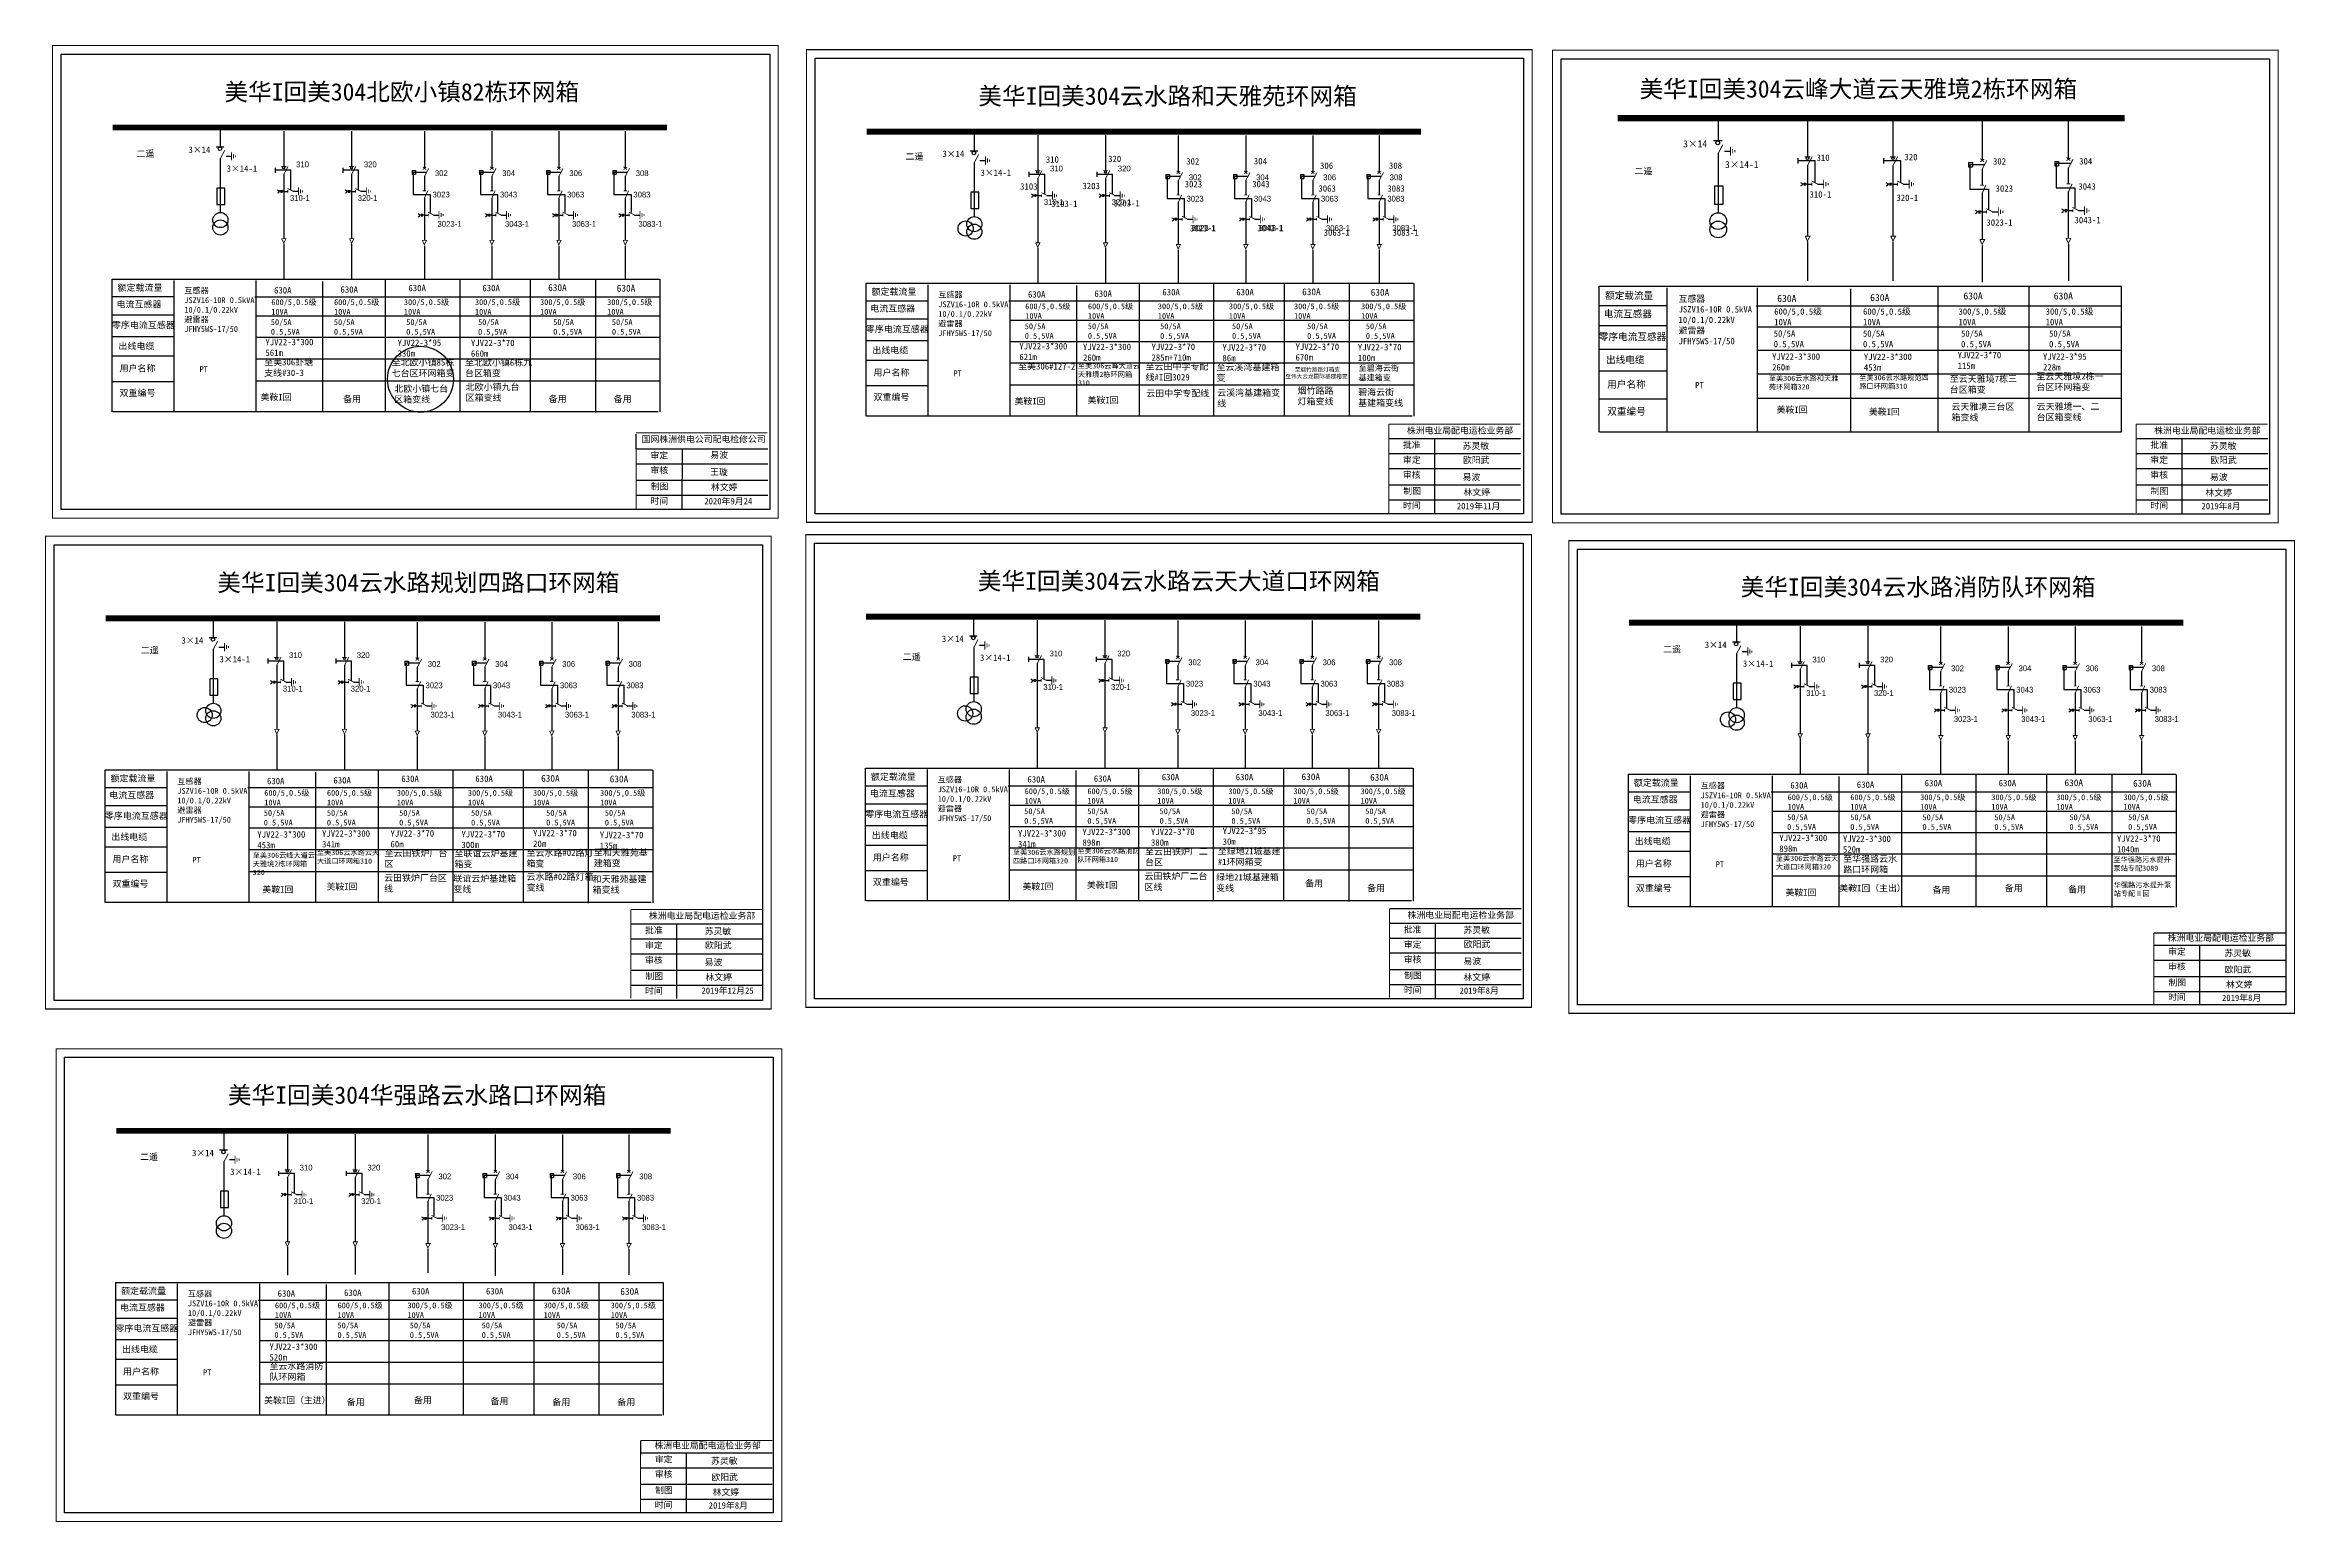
# Model space of a CAD drawing. Extents: x 1153 to 1542, y -377 to -122.
import ezdxf

# ---------------------------------------------------------------- set-up
doc = ezdxf.new("R2010")
doc.units = 0
doc.header["$LTSCALE"] = 5
doc.linetypes.add('ACAD_ISO02W100', pattern=[15, 12, -3])
doc.linetypes.add('CENTER', pattern=[50.8, 31.75, -6.35, 6.35, -6.35])
doc.layers.get('0').update_dxf_attribs({"linetype": 'CONTINUOUS'})
doc.layers.add('2', color=7, linetype='CONTINUOUS')
doc.styles.add('hztxt_txtstyle_0.00_0_0', font='simkai.ttf')
doc.styles.add('hztxt_txtstyle_1.80_0_0', font='', dxfattribs={"height": 1.8, "bigfont": 'hztxt.shx'})
doc.styles.add('hztxt_txtstyle_2.70_0_0', font='simkai.ttf', dxfattribs={"height": 2.7})
doc.styles.add('KaiTi_txtstyle_1.00_0_0', font='simkai.ttf', dxfattribs={"height": 1})
doc.styles.add('KaiTi_txtstyle_1.11_0_0', font='simkai.ttf', dxfattribs={"height": 1.109414})
doc.styles.add('字体', font='', dxfattribs={"height": 2.5})
doc.styles.add('楷体_GB2312_txtstyle_1.09_0_0', font='', dxfattribs={"height": 1.0944})
doc.styles.add('楷体_GB2312_txtstyle_3.00_0_0', font='', dxfattribs={"height": 3})
doc.styles.get('hztxt_txtstyle_1.80_0_0').set_extended_font_data('hztxt')
doc.styles.get('字体').set_extended_font_data('楷体_GB2312')
doc.styles.get('楷体_GB2312_txtstyle_1.09_0_0').set_extended_font_data('楷体_GB2312')
doc.styles.get('楷体_GB2312_txtstyle_3.00_0_0').set_extended_font_data('楷体_GB2312')

msp = doc.modelspace()

# ---------------------------------------------------------------- texts
at = {"color": 0, "linetype": 'Continuous', "style": 'hztxt_txtstyle_2.70_0_0'}
for s, height, p in [('3×14', 1.109, (1177.64, -140.61)), ('3×14', 1.22, (1436.11, -139.64)), ('3×14-1', 1.109, (1184.23, -143.86)), ('3×14', 1.109, (1308.02, -141.32)), ('3×14-1', 1.109, (1314.6, -144.57)), ('310', 1.109, (1325.9, -142.29)), ('320', 1.109, (1336.67, -142.19)), ('302', 1.109, (1350.18, -142.62)), ('304', 1.109, (1361.87, -142.59)), ('306', 1.109, (1373.32, -143.36)), ('308', 1.109, (1385.23, -143.36)), ('3×14-1', 1.22, (1443.35, -143.22)), ('310', 1.109, (1459.18, -141.98)), ('320', 1.109, (1474.38, -141.87)), ('302', 1.109, (1489.69, -142.62)), ('304', 1.109, (1504.59, -142.6)), ('3103', 1.109, (1321.45, -146.96)), ('3203', 1.109, (1332.23, -146.87)), ('3023', 1.109, (1349.91, -146.56)), ('3043', 1.109, (1361.59, -146.54)), ('3063', 1.109, (1373.04, -147.31)), ('3083', 1.109, (1384.95, -147.31)), ('310-1', 1.109, (1457.96, -148.33)), ('320-1', 1.109, (1472.99, -148.9)), ('3023', 1.109, (1490.14, -147.31)), ('3043', 1.109, (1504.45, -146.96)), ('3103-1', 1.109, (1326.85, -149.95)), ('3203-1', 1.109, (1337.62, -149.86)), ('3043-1', 1.109, (1503.79, -152.76)), ('3023-1', 1.109, (1350.81, -154.18)), ('3043-1', 1.109, (1362.49, -154.16)), ('3063-1', 1.109, (1373.94, -154.93)), ('3083-1', 1.109, (1385.85, -154.93)), ('3023-1', 1.109, (1488.55, -153.19)), ('3×14', 1.109, (1176.42, -225.43)), ('3×14', 1.109, (1307.92, -225.15)), ('3×14', 1.109, (1439.85, -226.19)), ('3×14-1', 1.109, (1183, -228.68)), ('3×14-1', 1.109, (1314.51, -228.4)), ('3×14-1', 1.109, (1446.44, -229.44)), ('3×14', 1.109, (1178.25, -314.02)), ('3×14-1', 1.109, (1184.84, -317.27))]:
    msp.add_text(s, height=height, dxfattribs=at).set_placement(p)
at = {"color": 0, "style": 'hztxt_txtstyle_1.80_0_0'}
for s, p in [('310', (1196.25, -143.08)), ('320', (1207.96, -143.08)), ('302', (1220.24, -144.61)), ('304', (1231.89, -144.61)), ('306', (1243.49, -144.61)), ('308', (1254.97, -144.61)), ('310', (1326.62, -143.8)), ('320', (1338.34, -143.8)), ('3023', (1219.84, -148.3)), ('3043', (1231.5, -148.3)), ('3063', (1243.1, -148.3)), ('3083', (1254.57, -148.3)), ('302', (1350.62, -145.32)), ('304', (1362.27, -145.32)), ('306', (1373.87, -145.32)), ('308', (1385.35, -145.32)), ('310-1', (1195.18, -148.89)), ('320-1', (1206.9, -148.89)), ('310-1', (1325.56, -149.6)), ('320-1', (1337.28, -149.6)), ('3023', (1350.22, -149.02)), ('3043', (1361.88, -149.02)), ('3063', (1373.48, -149.02)), ('3083', (1384.95, -149.02)), ('3023-1', (1220.7, -153.38)), ('3043-1', (1232.36, -153.38)), ('3063-1', (1243.96, -153.38)), ('3083-1', (1255.43, -153.38)), ('3023-1', (1351.08, -154.09)), ('3043-1', (1362.74, -154.09)), ('3063-1', (1374.34, -154.09)), ('3083-1', (1385.81, -154.09)), ('310', (1195.02, -227.91)), ('320', (1206.74, -227.91)), ('302', (1219.01, -229.44)), ('304', (1230.67, -229.44)), ('306', (1242.27, -229.44)), ('308', (1253.75, -229.44)), ('310', (1326.53, -227.63)), ('320', (1338.24, -227.63)), ('302', (1350.52, -229.15)), ('304', (1362.17, -229.15)), ('306', (1373.77, -229.15)), ('308', (1385.25, -229.15)), ('310', (1458.46, -228.67)), ('320', (1470.18, -228.67)), ('302', (1482.45, -230.19)), ('304', (1494.11, -230.19)), ('306', (1505.71, -230.19)), ('308', (1517.18, -230.19)), ('310-1', (1193.96, -233.72)), ('320-1', (1205.68, -233.72)), ('3023', (1218.62, -233.13)), ('3043', (1230.28, -233.13)), ('3063', (1241.88, -233.13)), ('3083', (1253.35, -233.13)), ('310-1', (1325.46, -233.43)), ('320-1', (1337.18, -233.43)), ('3023', (1350.12, -232.85)), ('3043', (1361.78, -232.85)), ('3063', (1373.38, -232.85)), ('3083', (1384.85, -232.85)), ('310-1', (1457.39, -234.47)), ('320-1', (1469.11, -234.47)), ('3023', (1482.06, -233.89)), ('3043', (1493.71, -233.89)), ('3063', (1505.31, -233.89)), ('3083', (1516.79, -233.89)), ('3023-1', (1219.48, -238.2)), ('3043-1', (1231.14, -238.2)), ('3063-1', (1242.74, -238.2)), ('3083-1', (1254.21, -238.2)), ('3023-1', (1350.98, -237.92)), ('3043-1', (1362.64, -237.92)), ('3063-1', (1374.24, -237.92)), ('3083-1', (1385.71, -237.92)), ('3023-1', (1482.92, -238.96)), ('3043-1', (1494.57, -238.96)), ('3063-1', (1506.17, -238.96)), ('3083-1', (1517.65, -238.96)), ('310', (1196.86, -316.49)), ('320', (1208.58, -316.49)), ('302', (1220.85, -318.02)), ('304', (1232.51, -318.02)), ('306', (1244.11, -318.02)), ('308', (1255.58, -318.02)), ('310-1', (1195.79, -322.3)), ('320-1', (1207.51, -322.3)), ('3023', (1220.45, -321.71)), ('3043', (1232.11, -321.71)), ('3063', (1243.71, -321.71)), ('3083', (1255.19, -321.71)), ('3023-1', (1221.31, -326.79)), ('3043-1', (1232.97, -326.79)), ('3063-1', (1244.57, -326.79)), ('3083-1', (1256.05, -326.79))]:
    msp.add_text(s, height=0.998, dxfattribs=at).set_placement(p)
at = {"char_height": 3, "width": 98.4215, "attachment_point": 1}
for s, insert, style in [('{\\fSimSun|b0|i0|c134|p2;\\C0;美华I回美304北欧小镇82栋环\\C256;网箱}', (1183.84, -128.55), '字体'), ('{\\fSimSun|b0|i0|c134|p2;\\C0;美华I回美304云水路和天雅苑环网箱}', (1314.22, -129.27), '字体'), ('{\\fSimSun|b0|i0|c134|p2;\\C0;美华I回美304云水路规划四路口环网箱}', (1182.62, -213.38), '字体'), ('{\\fSimSun|b0|i0|c134|p2;\\C0;美华I回美304云水路云天大道口环网箱}', (1314.12, -213.1), '字体'), ('{\\fSimSun|b0|i0|c134|p2;\\C0;美华I回美304云水路消防队环网箱}', (1446.05, -214.14), '字体'), ('{\\fSimSun|b0|i0|c134|p2;\\C0;美华I回美304华强路云水路口环网箱}', (1184.45, -301.96), '楷体_GB2312_txtstyle_3.00_0_0')]:
    msp.add_mtext(s, dxfattribs=dict(at, insert=insert, style=style))
at = {"color": 0, "linetype": 'Continuous', "attachment_point": 1}
for s, insert, char_height, width, style in [('{\\fSimSun|b0|i0|c134|p2;美华I回美304云峰大道云天雅境2栋环网箱}', (1428.57, -128.04), 3, 85.7498, '字体'), ('{\\fSimSun|b0|i0|c134|p2;二遥}', (1168.64, -140.17), 1.1094, 17.8852, 'hztxt_txtstyle_2.70_0_0'), ('{\\fSimSun|b0|i0|c134|p2;二遥}', (1301.64, -140.67), 1.1094, 17.8852, 'hztxt_txtstyle_2.70_0_0'), ('{\\fSimSun|b0|i0|c134|p2;二遥}', (1427.68, -143.19), 1.1094, 17.8852, 'hztxt_txtstyle_2.70_0_0'), ('{\\fSimSun|b0|i0|c134|p2;额定载流量}', (1165.37, -163.34), 1.1094, 17.8852, 'hztxt_txtstyle_2.70_0_0'), ('{\\fSimSun|b0|i0|c134|p2;630A}', (1215.67, -163.4), 1.1094, 17.8852, 'hztxt_txtstyle_2.70_0_0'), ('{\\fSimSun|b0|i0|c134|p2;630A}', (1228.46, -163.4), 1.1094, 17.8852, 'hztxt_txtstyle_2.70_0_0'), ('{\\fSimSun|b0|i0|c134|p2;630A}', (1239.84, -163.3), 1.1757, 9.454, 'hztxt_txtstyle_0.00_0_0'), ('{\\fSimSun|b0|i0|c134|p2;630A}', (1251.7, -163.4), 1.1757, 9.454, 'hztxt_txtstyle_0.00_0_0'), ('{\\fSimSun|b0|i0|c134|p2;电流互感器}', (1165.18, -166.22), 1.1094, 17.8852, 'hztxt_txtstyle_2.70_0_0'), ('\\A1;{\\fSimSun|b0|i0|c134|p2;互感器\\PJSZV16-10R 0.5kVA\\P10/0.1/0.22kV\\P避雷器\\PJFHY5WS-17/50}', (1176.92, -163.89), 0.9985, 18.4113, 'hztxt_txtstyle_2.70_0_0'), ('\\A1;{\\fSimSun|b0|i0|c134|p2;600/5,0.5级\\P10VA}', (1191.96, -165.9), 0.9985, 18.4113, 'hztxt_txtstyle_2.70_0_0'), ('{\\fSimSun|b0|i0|c134|p2;630A}', (1192.43, -163.79), 1.1094, 17.8852, 'hztxt_txtstyle_2.70_0_0'), ('\\A1;{\\fSimSun|b0|i0|c134|p2;600/5,0.5级\\P10VA}', (1202.81, -165.9), 0.9985, 18.4113, 'hztxt_txtstyle_2.70_0_0'), ('{\\fSimSun|b0|i0|c134|p2;630A}', (1203.92, -163.66), 1.1094, 17.8852, 'hztxt_txtstyle_2.70_0_0'), ('\\A1;{\\fSimSun|b0|i0|c134|p2;300/5,0.5级\\P10VA}', (1214.89, -165.9), 0.9985, 18.4113, 'hztxt_txtstyle_2.70_0_0'), ('\\A1;{\\fSimSun|b0|i0|c134|p2;300/5,0.5级\\P10VA}', (1227.18, -165.9), 0.9985, 18.4113, 'hztxt_txtstyle_2.70_0_0'), ('\\A1;{\\fSimSun|b0|i0|c134|p2;300/5,0.5级\\P10VA}', (1238.44, -165.9), 0.9985, 18.4113, 'hztxt_txtstyle_2.70_0_0'), ('\\A1;{\\fSimSun|b0|i0|c134|p2;300/5,0.5级\\P10VA}', (1250.04, -165.9), 0.9985, 18.4113, 'hztxt_txtstyle_2.70_0_0'), ('{\\fSimSun|b0|i0|c134|p2;电流互感器}', (1295.55, -166.94), 1.1094, 17.8852, 'hztxt_txtstyle_2.70_0_0'), ('{\\fSimSun|b0|i0|c134|p2;额定载流量}', (1295.75, -164.05), 1.1094, 17.8852, 'hztxt_txtstyle_2.70_0_0'), ('\\A1;{\\fSimSun|b0|i0|c134|p2;互感器\\PJSZV16-10R 0.5kVA\\P10/0.1/0.22kV\\P避雷器\\PJFHY5WS-17/50}', (1307.3, -164.61), 0.9985, 18.4113, 'hztxt_txtstyle_2.70_0_0'), ('\\A1;{\\fSimSun|b0|i0|c134|p2;600/5,0.5级\\P10VA}', (1322.34, -166.62), 0.9985, 18.4113, 'hztxt_txtstyle_2.70_0_0'), ('{\\fSimSun|b0|i0|c134|p2;630A}', (1322.81, -164.5), 1.1094, 17.8852, 'hztxt_txtstyle_2.70_0_0'), ('\\A1;{\\fSimSun|b0|i0|c134|p2;600/5,0.5级\\P10VA}', (1333.18, -166.62), 0.9985, 18.4113, 'hztxt_txtstyle_2.70_0_0'), ('{\\fSimSun|b0|i0|c134|p2;630A}', (1334.3, -164.37), 1.1094, 17.8852, 'hztxt_txtstyle_2.70_0_0'), ('\\A1;{\\fSimSun|b0|i0|c134|p2;300/5,0.5级\\P10VA}', (1345.27, -166.62), 0.9985, 18.4113, 'hztxt_txtstyle_2.70_0_0'), ('{\\fSimSun|b0|i0|c134|p2;630A}', (1346.05, -164.11), 1.1094, 17.8852, 'hztxt_txtstyle_2.70_0_0'), ('\\A1;{\\fSimSun|b0|i0|c134|p2;300/5,0.5级\\P10VA}', (1357.56, -166.62), 0.9985, 18.4113, 'hztxt_txtstyle_2.70_0_0'), ('{\\fSimSun|b0|i0|c134|p2;630A}', (1358.84, -164.11), 1.1094, 17.8852, 'hztxt_txtstyle_2.70_0_0'), ('\\A1;{\\fSimSun|b0|i0|c134|p2;300/5,0.5级\\P10VA}', (1368.82, -166.62), 0.9985, 18.4113, 'hztxt_txtstyle_2.70_0_0'), ('{\\fSimSun|b0|i0|c134|p2;630A}', (1370.22, -164.02), 1.1757, 9.454, 'hztxt_txtstyle_0.00_0_0'), ('\\A1;{\\fSimSun|b0|i0|c134|p2;300/5,0.5级\\P10VA}', (1380.42, -166.62), 0.9985, 18.4113, 'hztxt_txtstyle_2.70_0_0'), ('{\\fSimSun|b0|i0|c134|p2;630A}', (1382.08, -164.11), 1.1757, 9.454, 'hztxt_txtstyle_0.00_0_0'), ('{\\fSimSun|b0|i0|c134|p2;额定载流量}', (1422.61, -164.65), 1.2204, 19.6738, 'hztxt_txtstyle_2.70_0_0'), ('\\A1;{\\fSimSun|b0|i0|c134|p2;互感器\\PJSZV16-10R 0.5kVA\\P10/0.1/0.22kV\\P避雷器\\PJFHY5WS-17/50}', (1435.32, -165.26), 1.0983, 20.2524, 'hztxt_txtstyle_2.70_0_0'), ('\\A1;{\\fSimSun|b0|i0|c134|p2;600/5,0.5级\\P10VA}', (1451.86, -167.47), 1.0983, 20.2524, 'hztxt_txtstyle_2.70_0_0'), ('{\\fSimSun|b0|i0|c134|p2;630A}', (1452.38, -165.15), 1.2204, 19.6738, 'hztxt_txtstyle_2.70_0_0'), ('\\A1;{\\fSimSun|b0|i0|c134|p2;600/5,0.5级\\P10VA}', (1467.23, -167.47), 1.0983, 20.2524, 'hztxt_txtstyle_2.70_0_0'), ('{\\fSimSun|b0|i0|c134|p2;630A}', (1468.45, -165), 1.2204, 19.6738, 'hztxt_txtstyle_2.70_0_0'), ('\\A1;{\\fSimSun|b0|i0|c134|p2;300/5,0.5级\\P10VA}', (1483.73, -167.47), 1.0983, 20.2524, 'hztxt_txtstyle_2.70_0_0'), ('{\\fSimSun|b0|i0|c134|p2;630A}', (1484.59, -164.72), 1.2204, 19.6738, 'hztxt_txtstyle_2.70_0_0'), ('\\A1;{\\fSimSun|b0|i0|c134|p2;300/5,0.5级\\P10VA}', (1498.8, -167.47), 1.0983, 20.2524, 'hztxt_txtstyle_2.70_0_0'), ('{\\fSimSun|b0|i0|c134|p2;630A}', (1500.2, -164.72), 1.2204, 19.6738, 'hztxt_txtstyle_2.70_0_0'), ('{\\fSimSun|b0|i0|c134|p2;零序电流互感器}', (1164.39, -169.8), 1.1094, 17.8852, 'hztxt_txtstyle_2.70_0_0'), ('{\\fSimSun|b0|i0|c134|p2;50/5A\\P0.5,5VA}', (1191.88, -169.36), 0.9985, 17.8852, 'hztxt_txtstyle_2.70_0_0'), ('{\\fSimSun|b0|i0|c134|p2;50/5A\\P0.5,5VA}', (1202.79, -169.36), 0.9985, 17.8852, 'hztxt_txtstyle_2.70_0_0'), ('{\\fSimSun|b0|i0|c134|p2;50/5A\\P0.5,5VA}', (1215.29, -169.36), 0.9985, 17.8852, 'hztxt_txtstyle_2.70_0_0'), ('{\\fSimSun|b0|i0|c134|p2;50/5A\\P0.5,5VA}', (1227.72, -169.36), 0.9985, 17.8852, 'hztxt_txtstyle_2.70_0_0'), ('{\\fSimSun|b0|i0|c134|p2;50/5A\\P0.5,5VA}', (1240.71, -169.36), 0.9985, 17.8852, 'hztxt_txtstyle_2.70_0_0'), ('{\\fSimSun|b0|i0|c134|p2;50/5A\\P0.5,5VA}', (1250.86, -169.36), 0.9985, 17.8852, 'hztxt_txtstyle_2.70_0_0'), ('{\\fSimSun|b0|i0|c134|p2;零序电流互感器}', (1294.77, -170.51), 1.1094, 17.8852, 'hztxt_txtstyle_2.70_0_0'), ('{\\fSimSun|b0|i0|c134|p2;50/5A\\P0.5,5VA}', (1322.26, -170.07), 0.9985, 17.8852, 'hztxt_txtstyle_2.70_0_0'), ('{\\fSimSun|b0|i0|c134|p2;50/5A\\P0.5,5VA}', (1333.17, -170.07), 0.9985, 17.8852, 'hztxt_txtstyle_2.70_0_0'), ('{\\fSimSun|b0|i0|c134|p2;50/5A\\P0.5,5VA}', (1358.1, -170.07), 0.9985, 17.8852, 'hztxt_txtstyle_2.70_0_0'), ('{\\fSimSun|b0|i0|c134|p2;50/5A\\P0.5,5VA}', (1371.09, -170.07), 0.9985, 17.8852, 'hztxt_txtstyle_2.70_0_0'), ('{\\fSimSun|b0|i0|c134|p2;50/5A\\P0.5,5VA}', (1381.24, -170.07), 0.9985, 17.8852, 'hztxt_txtstyle_2.70_0_0'), ('{\\fSimSun|b0|i0|c134|p2;电流互感器}', (1422.39, -167.82), 1.2204, 19.6738, 'hztxt_txtstyle_2.70_0_0'), ('{\\fSimSun|b0|i0|c134|p2;50/5A\\P0.5,5VA}', (1451.77, -171.27), 1.0983, 19.6738, 'hztxt_txtstyle_2.70_0_0'), ('{\\fSimSun|b0|i0|c134|p2;50/5A\\P0.5,5VA}', (1467.21, -171.27), 1.0983, 19.6738, 'hztxt_txtstyle_2.70_0_0'), ('{\\fSimSun|b0|i0|c134|p2;50/5A\\P0.5,5VA}', (1484.17, -171.27), 1.0983, 19.6738, 'hztxt_txtstyle_2.70_0_0'), ('{\\fSimSun|b0|i0|c134|p2;50/5A\\P0.5,5VA}', (1499.39, -171.27), 1.0983, 19.6738, 'hztxt_txtstyle_2.70_0_0'), ('{\\fSimSun|b0|i0|c134|p2;出线电缆}', (1165.52, -173.44), 1.1094, 17.8852, 'hztxt_txtstyle_2.70_0_0'), ('{\\fSimSun|b0|i0|c134|p2;YJV22-3*300 \\P561m}', (1190.94, -172.74), 1.1094, 17.8852, 'hztxt_txtstyle_2.70_0_0'), ('{\\fSimSun|b0|i0|c134|p2;YJV22-3*95\\P330m}', (1213.79, -172.86), 1.1094, 17.8852, 'hztxt_txtstyle_2.70_0_0'), ('{\\fSimSun|b0|i0|c134|p2;YJV22-3*70\\P660m}', (1226.48, -172.89), 1.1094, 17.8852, 'hztxt_txtstyle_2.70_0_0'), ('{\\fSimSun|b0|i0|c134|p2;出线电缆}', (1295.9, -174.15), 1.1094, 17.8852, 'hztxt_txtstyle_2.70_0_0'), ('{\\fSimSun|b0|i0|c134|p2;YJV22-3*300 \\P621m}', (1321.32, -173.46), 1.1094, 17.8852, 'hztxt_txtstyle_2.70_0_0'), ('{\\fSimSun|b0|i0|c134|p2;YJV22-3*300 \\P260m}', (1332.33, -173.58), 1.1094, 17.8852, 'hztxt_txtstyle_2.70_0_0'), ('{\\fSimSun|b0|i0|c134|p2;零序电流互感器}', (1421.53, -171.76), 1.2204, 19.6738, 'hztxt_txtstyle_2.70_0_0'), ('{\\fSimSun|b0|i0|c134|p2;YJV22-3*70\\P115m}', (1483.57, -174.99), 1.1094, 17.8852, 'hztxt_txtstyle_2.70_0_0'), ('{\\fSimSun|b0|i0|c134|p2;用户名称}', (1165.71, -177.28), 1.1094, 17.8852, 'hztxt_txtstyle_2.70_0_0'), ('{\\fSimSun|b0|i0|c134|p2;PT}', (1179.54, -177.48), 1.0024, 7.7986, 'hztxt_txtstyle_0.00_0_0'), ('{\\fSimSun|b0|i0|c134|p2;至美306虾塘支线#30-3}', (1190.72, -176.22), 1.1094, 9.6036, 'hztxt_txtstyle_2.70_0_0'), ('{\\fSimSun|b0|i0|c134|p2;至北欧小镇85栋七台区环网箱变}', (1212.77, -176.26), 1.1094, 11.6597, 'hztxt_txtstyle_2.70_0_0'), ('{\\fSimSun|b0|i0|c134|p2;至北欧小镇6栋九台区箱变}', (1225.45, -176.28), 1.1094, 11.6597, 'hztxt_txtstyle_2.70_0_0'), ('{\\fSimSun|b0|i0|c134|p2;用户名称}', (1296.09, -178), 1.1094, 17.8852, 'hztxt_txtstyle_2.70_0_0'), ('{\\fSimSun|b0|i0|c134|p2;PT}', (1309.92, -178.2), 1.0024, 7.7986, 'hztxt_txtstyle_0.00_0_0'), ('{\\fSimSun|b0|i0|c134|p2;至美306#127-2}', (1321.1, -176.94), 1.1094, 9.6036, 'hztxt_txtstyle_2.70_0_0'), ('{\\fSimSun|b0|i0|c134|p2;至美306云峰大道云天雅境2栋环网箱310}', (1331.44, -176.97), 0.8875, 10.9222, 'hztxt_txtstyle_2.70_0_0'), ('{\\fSimSun|b0|i0|c134|p2;出线电缆}', (1422.77, -175.76), 1.2204, 19.6738, 'hztxt_txtstyle_2.70_0_0'), ('{\\fSimSun|b0|i0|c134|p2;YJV22-3*300 \\P260m}', (1451.49, -175.25), 1.1094, 17.8852, 'hztxt_txtstyle_2.70_0_0'), ('{\\fSimSun|b0|i0|c134|p2;至美306云水路规范四路口环网箱310}', (1466.57, -179), 0.8875, 12.3605, 'hztxt_txtstyle_2.70_0_0'), ('{\\fSimSun|b0|i0|c134|p2;YJV22-3*300 \\P453m}', (1467.36, -175.29), 1.1094, 17.8852, 'hztxt_txtstyle_2.70_0_0'), ('{\\fSimSun|b0|i0|c134|p2;至云天雅境7栋三台区箱变}', (1482.22, -179.11), 1.1094, 11.6597, 'hztxt_txtstyle_2.70_0_0'), ('{\\fSimSun|b0|i0|c134|p2;至云天雅境2栋一台区环网箱变}', (1497.19, -178.66), 1.1094, 11.6597, 'hztxt_txtstyle_2.70_0_0'), ('{\\fSimSun|b0|i0|c134|p2;YJV22-3*95\\P228m}', (1498.34, -175.25), 1.1094, 17.8852, 'hztxt_txtstyle_2.70_0_0'), ('{\\fSimSun|b0|i0|c134|p2;双重编号}', (1165.71, -181.54), 1.1094, 17.8852, 'hztxt_txtstyle_2.70_0_0'), ('{\\fSimSun|b0|i0|c134|p2;备用}', (1204.37, -182.57), 1.1094, 17.8852, 'hztxt_txtstyle_2.70_0_0'), ('{\\fSimSun|b0|i0|c134|p2;北欧小镇七台区箱变线}', (1213.22, -180.8), 1.1094, 9.5845, 'hztxt_txtstyle_2.70_0_0'), ('{\\fSimSun|b0|i0|c134|p2;北欧小镇九台区箱变线}', (1225.56, -180.5), 1.1094, 9.5845, 'hztxt_txtstyle_2.70_0_0'), ('{\\fSimSun|b0|i0|c134|p2;备用}', (1239.93, -182.57), 1.1094, 17.8852, 'hztxt_txtstyle_2.70_0_0'), ('{\\fSimSun|b0|i0|c134|p2;备用}', (1251.17, -182.57), 1.1094, 17.8852, 'hztxt_txtstyle_2.70_0_0'), ('{\\fSimSun|b0|i0|c134|p2;双重编号}', (1296.09, -182.26), 1.1094, 17.8852, 'hztxt_txtstyle_2.70_0_0'), ('{\\fSimSun|b0|i0|c134|p2;用户名称}', (1422.98, -179.99), 1.2204, 19.6738, 'hztxt_txtstyle_2.70_0_0'), ('{\\fSimSun|b0|i0|c134|p2;PT}', (1438.19, -180.21), 1.1026, 8.5785, 'hztxt_txtstyle_0.00_0_0'), ('{\\fSimSun|b0|i0|c134|p2;至美306云水路和天雅苑环网箱320}', (1450.93, -179.12), 0.8875, 12.381, 'hztxt_txtstyle_2.70_0_0'), ('{\\fSimSun|b0|i0|c134|p2;双重编号}', (1422.98, -184.68), 1.2204, 19.6738, 'hztxt_txtstyle_2.70_0_0'), ('{\\fSimSun|b0|i0|c134|p2;云天雅境三台区箱变线}', (1482.51, -183.91), 1.1094, 11.6597, 'hztxt_txtstyle_2.70_0_0'), ('{\\fSimSun|b0|i0|c134|p2;云天雅境一、二台区箱变线}', (1497.24, -183.88), 1.1094, 11.6597, 'hztxt_txtstyle_2.70_0_0'), ('国网株洲供电公司配电检修公司', (1256, -189.54), 1.0944, 29.9201, '字体'), ('{\\fKaiTi_GB2312|b0|i0|c134|p49;批准}', (1387.65, -190.53), 1.0944, 8.5588, '字体'), ('株洲电业局配电运检业务部', (1388.32, -188.03), 1.0944, 29.9201, '字体'), ('{\\fSimSun|b0|i0|c134|p2;苏灵敏}', (1397.97, -190.71), 1.0944, 8.5588, '字体'), ('{\\fKaiTi_GB2312|b0|i0|c134|p49;批准}', (1516.9, -190.54), 1.0944, 8.5588, '字体'), ('株洲电业局配电运检业务部', (1517.56, -188.04), 1.0944, 29.9201, '字体'), ('{\\fSimSun|b0|i0|c134|p2;苏灵敏}', (1527.21, -190.71), 1.0944, 8.5588, '字体'), ('\\f\uffbfﾬￌﾣﾤ_GB2312|b0|i0|c134|p49;审定', (1257.52, -192.34), 1.0944, 8.5588, '字体'), ('易波', (1267.88, -192.27), 1.094, 8.5588, '字体'), ('\\f\uffbfﾬￌﾣﾤ_GB2312|b0|i0|c134|p49;审定', (1387.65, -193.12), 1.0944, 8.5588, '字体'), ('{\\fSimSun|b0|i0|c134|p2;欧阳武}', (1398.02, -193.14), 1.0944, 8.5588, '字体'), ('\\f\uffbfﾬￌﾣﾤ_GB2312|b0|i0|c134|p49;审定', (1516.9, -193.13), 1.0944, 8.5588, '字体'), ('{\\fSimSun|b0|i0|c134|p2;欧阳武}', (1527.26, -193.15), 1.0944, 8.5588, '字体'), ('\\f\uffbfﾬￌﾣﾤ_GB2312|b0|i0|c134|p49;审核', (1257.52, -194.92), 1.0944, 8.5588, '字体'), ('\\f\uffbfﾬￌﾣﾤ_GB2312|b0|i0|c134|p49;制图', (1257.58, -197.7), 1.0944, 8.5588, '字体'), ('王璇', (1267.83, -195.21), 1.094, 8.5588, '字体'), ('{\\fSimSun|b0|i0|c134|p2;林文婷}', (1267.99, -197.84), 1.0944, 8.5588, '字体'), ('\\f\uffbfﾬￌﾣﾤ_GB2312|b0|i0|c134|p49;制图', (1387.71, -198.48), 1.0944, 8.5588, '字体'), ('\\f\uffbfﾬￌﾣﾤ_GB2312|b0|i0|c134|p49;审核', (1387.65, -195.7), 1.0944, 8.5588, '字体'), ('易波', (1397.97, -196.08), 1.094, 8.5588, '字体'), ('\\f\uffbfﾬￌﾣﾤ_GB2312|b0|i0|c134|p49;审核', (1516.9, -195.71), 1.0944, 8.5588, '字体'), ('\\f\uffbfﾬￌﾣﾤ_GB2312|b0|i0|c134|p49;制图', (1516.95, -198.49), 1.0944, 8.5588, '字体'), ('易波', (1527.21, -196.09), 1.094, 8.5588, '字体'), ('\\f\uffbfﾬￌﾣﾤ_GB2312|b0|i0|c134|p49;时间', (1257.52, -200.21), 1.0944, 8.5588, '字体'), ('2020{\\fSimSun|b0|i0|c134|p2;年}9{\\fSimSun|b0|i0|c134|p2;月24}', (1266.85, -200.25), 1.0944, 16.0081, '字体'), ('\\f\uffbfﾬￌﾣﾤ_GB2312|b0|i0|c134|p49;时间', (1387.65, -200.99), 1.0944, 8.5588, '字体'), ('\\f\uffbfﾬￌﾣﾤ_GB2312|b0|i0|c134|p49;时间', (1516.9, -201), 1.0944, 8.5588, '字体'), ('{\\fSimSun|b0|i0|c134|p2;二遥}', (1169.4, -226.02), 1.1094, 17.8852, 'hztxt_txtstyle_2.70_0_0'), ('{\\fSimSun|b0|i0|c134|p2;二遥}', (1301.15, -227.15), 1.1094, 17.8852, 'hztxt_txtstyle_2.70_0_0'), ('{\\fSimSun|b0|i0|c134|p2;二遥}', (1432.64, -225.86), 1.1094, 17.8852, 'hztxt_txtstyle_2.70_0_0'), ('{\\fSimSun|b0|i0|c134|p2;额定载流量}', (1164.15, -248.16), 1.1094, 17.8852, 'hztxt_txtstyle_2.70_0_0'), ('\\A1;{\\fSimSun|b0|i0|c134|p2;互感器\\PJSZV16-10R 0.5kVA\\P10/0.1/0.22kV\\P避雷器\\PJFHY5WS-17/50}', (1175.7, -248.72), 0.9985, 18.4113, 'hztxt_txtstyle_2.70_0_0'), ('{\\fSimSun|b0|i0|c134|p2;630A}', (1191.21, -248.62), 1.1094, 17.8852, 'hztxt_txtstyle_2.70_0_0'), ('{\\fSimSun|b0|i0|c134|p2;630A}', (1202.7, -248.49), 1.1094, 17.8852, 'hztxt_txtstyle_2.70_0_0'), ('{\\fSimSun|b0|i0|c134|p2;630A}', (1214.45, -248.23), 1.1094, 17.8852, 'hztxt_txtstyle_2.70_0_0'), ('{\\fSimSun|b0|i0|c134|p2;630A}', (1227.24, -248.23), 1.1094, 17.8852, 'hztxt_txtstyle_2.70_0_0'), ('{\\fSimSun|b0|i0|c134|p2;630A}', (1238.62, -248.13), 1.1757, 9.454, 'hztxt_txtstyle_0.00_0_0'), ('{\\fSimSun|b0|i0|c134|p2;630A}', (1250.48, -248.23), 1.1757, 9.454, 'hztxt_txtstyle_0.00_0_0'), ('{\\fSimSun|b0|i0|c134|p2;额定载流量}', (1295.65, -247.88), 1.1094, 17.8852, 'hztxt_txtstyle_2.70_0_0'), ('\\A1;{\\fSimSun|b0|i0|c134|p2;互感器\\PJSZV16-10R 0.5kVA\\P10/0.1/0.22kV\\P避雷器\\PJFHY5WS-17/50}', (1307.2, -248.44), 0.9985, 18.4113, 'hztxt_txtstyle_2.70_0_0'), ('{\\fSimSun|b0|i0|c134|p2;630A}', (1322.72, -248.33), 1.1094, 17.8852, 'hztxt_txtstyle_2.70_0_0'), ('{\\fSimSun|b0|i0|c134|p2;630A}', (1334.2, -248.2), 1.1094, 17.8852, 'hztxt_txtstyle_2.70_0_0'), ('{\\fSimSun|b0|i0|c134|p2;630A}', (1345.95, -247.94), 1.1094, 17.8852, 'hztxt_txtstyle_2.70_0_0'), ('{\\fSimSun|b0|i0|c134|p2;630A}', (1358.74, -247.94), 1.1094, 17.8852, 'hztxt_txtstyle_2.70_0_0'), ('{\\fSimSun|b0|i0|c134|p2;630A}', (1370.12, -247.85), 1.1757, 9.454, 'hztxt_txtstyle_0.00_0_0'), ('{\\fSimSun|b0|i0|c134|p2;630A}', (1381.98, -247.94), 1.1757, 9.454, 'hztxt_txtstyle_0.00_0_0'), ('{\\fSimSun|b0|i0|c134|p2;额定载流量}', (1427.58, -248.92), 1.1094, 17.8852, 'hztxt_txtstyle_2.70_0_0'), ('{\\fSimSun|b0|i0|c134|p2;630A}', (1477.88, -248.98), 1.1094, 17.8852, 'hztxt_txtstyle_2.70_0_0'), ('{\\fSimSun|b0|i0|c134|p2;630A}', (1490.68, -248.98), 1.1094, 17.8852, 'hztxt_txtstyle_2.70_0_0'), ('{\\fSimSun|b0|i0|c134|p2;630A}', (1502.06, -248.89), 1.1757, 9.454, 'hztxt_txtstyle_0.00_0_0'), ('{\\fSimSun|b0|i0|c134|p2;630A}', (1513.91, -248.98), 1.1757, 9.454, 'hztxt_txtstyle_0.00_0_0'), ('{\\fSimSun|b0|i0|c134|p2;电流互感器}', (1163.95, -251.05), 1.1094, 17.8852, 'hztxt_txtstyle_2.70_0_0'), ('\\A1;{\\fSimSun|b0|i0|c134|p2;600/5,0.5级\\P10VA}', (1190.74, -250.73), 0.9985, 18.4113, 'hztxt_txtstyle_2.70_0_0'), ('\\A1;{\\fSimSun|b0|i0|c134|p2;600/5,0.5级\\P10VA}', (1201.58, -250.73), 0.9985, 18.4113, 'hztxt_txtstyle_2.70_0_0'), ('\\A1;{\\fSimSun|b0|i0|c134|p2;300/5,0.5级\\P10VA}', (1213.67, -250.73), 0.9985, 18.4113, 'hztxt_txtstyle_2.70_0_0'), ('\\A1;{\\fSimSun|b0|i0|c134|p2;300/5,0.5级\\P10VA}', (1225.96, -250.73), 0.9985, 18.4113, 'hztxt_txtstyle_2.70_0_0'), ('\\A1;{\\fSimSun|b0|i0|c134|p2;300/5,0.5级\\P10VA}', (1237.22, -250.73), 0.9985, 18.4113, 'hztxt_txtstyle_2.70_0_0'), ('\\A1;{\\fSimSun|b0|i0|c134|p2;300/5,0.5级\\P10VA}', (1248.82, -250.73), 0.9985, 18.4113, 'hztxt_txtstyle_2.70_0_0'), ('{\\fSimSun|b0|i0|c134|p2;电流互感器}', (1295.46, -250.76), 1.1094, 17.8852, 'hztxt_txtstyle_2.70_0_0'), ('\\A1;{\\fSimSun|b0|i0|c134|p2;600/5,0.5级\\P10VA}', (1322.24, -250.44), 0.9985, 18.4113, 'hztxt_txtstyle_2.70_0_0'), ('\\A1;{\\fSimSun|b0|i0|c134|p2;600/5,0.5级\\P10VA}', (1333.09, -250.44), 0.9985, 18.4113, 'hztxt_txtstyle_2.70_0_0'), ('\\A1;{\\fSimSun|b0|i0|c134|p2;300/5,0.5级\\P10VA}', (1345.17, -250.44), 0.9985, 18.4113, 'hztxt_txtstyle_2.70_0_0'), ('\\A1;{\\fSimSun|b0|i0|c134|p2;300/5,0.5级\\P10VA}', (1357.46, -250.44), 0.9985, 18.4113, 'hztxt_txtstyle_2.70_0_0'), ('\\A1;{\\fSimSun|b0|i0|c134|p2;300/5,0.5级\\P10VA}', (1368.72, -250.44), 0.9985, 18.4113, 'hztxt_txtstyle_2.70_0_0'), ('\\A1;{\\fSimSun|b0|i0|c134|p2;300/5,0.5级\\P10VA}', (1380.32, -250.44), 0.9985, 18.4113, 'hztxt_txtstyle_2.70_0_0'), ('{\\fSimSun|b0|i0|c134|p2;电流互感器}', (1427.39, -251.8), 1.1094, 17.8852, 'hztxt_txtstyle_2.70_0_0'), ('\\A1;{\\fSimSun|b0|i0|c134|p2;互感器\\PJSZV16-10R 0.5kVA\\P10/0.1/0.22kV\\P避雷器\\PJFHY5WS-17/50}', (1439.14, -249.48), 0.9985, 18.4113, 'hztxt_txtstyle_2.70_0_0'), ('\\A1;{\\fSimSun|b0|i0|c134|p2;600/5,0.5级\\P10VA}', (1454.18, -251.48), 0.9985, 18.4113, 'hztxt_txtstyle_2.70_0_0'), ('{\\fSimSun|b0|i0|c134|p2;630A}', (1454.65, -249.37), 1.1094, 17.8852, 'hztxt_txtstyle_2.70_0_0'), ('\\A1;{\\fSimSun|b0|i0|c134|p2;600/5,0.5级\\P10VA}', (1465.02, -251.48), 0.9985, 18.4113, 'hztxt_txtstyle_2.70_0_0'), ('{\\fSimSun|b0|i0|c134|p2;630A}', (1466.14, -249.24), 1.1094, 17.8852, 'hztxt_txtstyle_2.70_0_0'), ('\\A1;{\\fSimSun|b0|i0|c134|p2;300/5,0.5级\\P10VA}', (1477.1, -251.48), 0.9985, 18.4113, 'hztxt_txtstyle_2.70_0_0'), ('\\A1;{\\fSimSun|b0|i0|c134|p2;300/5,0.5级\\P10VA}', (1489.4, -251.48), 0.9985, 18.4113, 'hztxt_txtstyle_2.70_0_0'), ('\\A1;{\\fSimSun|b0|i0|c134|p2;300/5,0.5级\\P10VA}', (1500.65, -251.48), 0.9985, 18.4113, 'hztxt_txtstyle_2.70_0_0'), ('\\A1;{\\fSimSun|b0|i0|c134|p2;300/5,0.5级\\P10VA}', (1512.26, -251.48), 0.9985, 18.4113, 'hztxt_txtstyle_2.70_0_0'), ('{\\fSimSun|b0|i0|c134|p2;零序电流互感器}', (1163.17, -254.63), 1.1094, 17.8852, 'hztxt_txtstyle_2.70_0_0'), ('{\\fSimSun|b0|i0|c134|p2;50/5A\\P0.5,5VA}', (1190.66, -254.19), 0.9985, 17.8852, 'hztxt_txtstyle_2.70_0_0'), ('{\\fSimSun|b0|i0|c134|p2;50/5A\\P0.5,5VA}', (1201.57, -254.19), 0.9985, 17.8852, 'hztxt_txtstyle_2.70_0_0'), ('{\\fSimSun|b0|i0|c134|p2;50/5A\\P0.5,5VA}', (1239.49, -254.19), 0.9985, 17.8852, 'hztxt_txtstyle_2.70_0_0'), ('{\\fSimSun|b0|i0|c134|p2;50/5A\\P0.5,5VA}', (1249.64, -254.19), 0.9985, 17.8852, 'hztxt_txtstyle_2.70_0_0'), ('{\\fSimSun|b0|i0|c134|p2;零序电流互感器}', (1294.67, -254.34), 1.1094, 17.8852, 'hztxt_txtstyle_2.70_0_0'), ('{\\fSimSun|b0|i0|c134|p2;50/5A\\P0.5,5VA}', (1322.16, -253.9), 0.9985, 17.8852, 'hztxt_txtstyle_2.70_0_0'), ('{\\fSimSun|b0|i0|c134|p2;50/5A\\P0.5,5VA}', (1333.07, -253.9), 0.9985, 17.8852, 'hztxt_txtstyle_2.70_0_0'), ('{\\fSimSun|b0|i0|c134|p2;50/5A\\P0.5,5VA}', (1370.99, -253.9), 0.9985, 17.8852, 'hztxt_txtstyle_2.70_0_0'), ('{\\fSimSun|b0|i0|c134|p2;50/5A\\P0.5,5VA}', (1381.14, -253.9), 0.9985, 17.8852, 'hztxt_txtstyle_2.70_0_0'), ('{\\fSimSun|b0|i0|c134|p2;零序电流互感器}', (1426.6, -255.38), 1.1094, 17.8852, 'hztxt_txtstyle_2.70_0_0'), ('{\\fSimSun|b0|i0|c134|p2;50/5A\\P0.5,5VA}', (1454.1, -254.94), 0.9985, 17.8852, 'hztxt_txtstyle_2.70_0_0'), ('{\\fSimSun|b0|i0|c134|p2;50/5A\\P0.5,5VA}', (1465.01, -254.94), 0.9985, 17.8852, 'hztxt_txtstyle_2.70_0_0'), ('{\\fSimSun|b0|i0|c134|p2;50/5A\\P0.5,5VA}', (1502.92, -254.94), 0.9985, 17.8852, 'hztxt_txtstyle_2.70_0_0'), ('{\\fSimSun|b0|i0|c134|p2;50/5A\\P0.5,5VA}', (1513.07, -254.94), 0.9985, 17.8852, 'hztxt_txtstyle_2.70_0_0'), ('{\\fSimSun|b0|i0|c134|p2;出线电缆}', (1164.3, -258.27), 1.1094, 17.8852, 'hztxt_txtstyle_2.70_0_0'), ('{\\fSimSun|b0|i0|c134|p2;YJV22-3*300 \\P453m}', (1189.54, -257.85), 1.1094, 17.8852, 'hztxt_txtstyle_2.70_0_0'), ('{\\fSimSun|b0|i0|c134|p2;YJV22-3*300 \\P341m}', (1200.73, -257.69), 1.1094, 17.8852, 'hztxt_txtstyle_2.70_0_0'), ('{\\fSimSun|b0|i0|c134|p2;YJV22-3*70\\P20m}', (1237.23, -257.62), 1.1094, 17.8852, 'hztxt_txtstyle_2.70_0_0'), ('{\\fSimSun|b0|i0|c134|p2;YJV22-3*70\\P135m}', (1248.76, -257.95), 1.1094, 17.8852, 'hztxt_txtstyle_2.70_0_0'), ('{\\fSimSun|b0|i0|c134|p2;出线电缆}', (1295.8, -257.98), 1.1094, 17.8852, 'hztxt_txtstyle_2.70_0_0'), ('{\\fSimSun|b0|i0|c134|p2;YJV22-3*300 \\P341m}', (1321.09, -257.66), 1.1094, 17.8852, 'hztxt_txtstyle_2.70_0_0'), ('{\\fSimSun|b0|i0|c134|p2;至美306云水路消防队环网箱310}', (1331.34, -260.8), 0.8875, 10.9222, 'hztxt_txtstyle_2.70_0_0'), ('{\\fSimSun|b0|i0|c134|p2;YJV22-3*300 \\P898m}', (1332.23, -257.41), 1.1094, 17.8852, 'hztxt_txtstyle_2.70_0_0'), ('{\\fSimSun|b0|i0|c134|p2;出线电缆}', (1427.73, -259.02), 1.1094, 17.8852, 'hztxt_txtstyle_2.70_0_0'), ('{\\fSimSun|b0|i0|c134|p2;YJV22-3*300 \\P898m}', (1452.74, -258.45), 1.1094, 17.8852, 'hztxt_txtstyle_2.70_0_0'), ('{\\fSimSun|b0|i0|c134|p2;YJV22-3*70 \\P1040m}', (1511.13, -258.56), 1.1094, 17.8852, 'hztxt_txtstyle_2.70_0_0'), ('{\\fSimSun|b0|i0|c134|p2;用户名称}', (1164.49, -262.11), 1.1094, 17.8852, 'hztxt_txtstyle_2.70_0_0'), ('{\\fSimSun|b0|i0|c134|p2;PT}', (1178.32, -262.31), 1.0024, 7.7986, 'hztxt_txtstyle_0.00_0_0'), ('{\\fSimSun|b0|i0|c134|p2;至美306云峰大道云天雅境2栋环网箱320}', (1188.74, -261.57), 0.8875, 10.9222, 'hztxt_txtstyle_2.70_0_0'), ('{\\fSimSun|b0|i0|c134|p2;至美306云水路云天大道口环网箱310}', (1199.84, -261.08), 0.8875, 10.9222, 'hztxt_txtstyle_2.70_0_0'), ('{\\fSimSun|b0|i0|c134|p2;至云水路#02路灯箱变}', (1236.08, -261.03), 1.1094, 11.6597, 'hztxt_txtstyle_2.70_0_0'), ('{\\fSimSun|b0|i0|c134|p2;至和天雅苑基建箱变}', (1247.73, -260.97), 1.1094, 10.2813, 'hztxt_txtstyle_2.70_0_0'), ('{\\fSimSun|b0|i0|c134|p2;用户名称}', (1295.99, -261.83), 1.1094, 17.8852, 'hztxt_txtstyle_2.70_0_0'), ('{\\fSimSun|b0|i0|c134|p2;PT}', (1309.82, -262.03), 1.0024, 7.7986, 'hztxt_txtstyle_0.00_0_0'), ('{\\fSimSun|b0|i0|c134|p2;至美306云水路规划四路口环网箱320}', (1320.2, -261.05), 0.8875, 10.9222, 'hztxt_txtstyle_2.70_0_0'), ('{\\fSimSun|b0|i0|c134|p2;用户名称}', (1427.93, -262.87), 1.1094, 17.8852, 'hztxt_txtstyle_2.70_0_0'), ('{\\fSimSun|b0|i0|c134|p2;PT}', (1441.75, -263.07), 1.0024, 7.7986, 'hztxt_txtstyle_0.00_0_0'), ('{\\fSimSun|b0|i0|c134|p2;至美306云水路云天大道口环网箱320}', (1452.14, -262.09), 0.8875, 10.9222, 'hztxt_txtstyle_2.70_0_0'), ('{\\fSimSun|b0|i0|c134|p2;至华强路污水提升泵站专配3089}', (1510.52, -262.32), 0.8875, 10.9222, 'hztxt_txtstyle_2.70_0_0'), ('{\\fSimSun|b0|i0|c134|p2;双重编号}', (1164.49, -266.37), 1.1094, 17.8852, 'hztxt_txtstyle_2.70_0_0'), ('{\\fSimSun|b0|i0|c134|p2;云水路#02路灯箱变线}', (1236.1, -265.17), 1.1094, 11.6597, 'hztxt_txtstyle_2.70_0_0'), ('{\\fSimSun|b0|i0|c134|p2;和天雅苑基建箱变线}', (1247.52, -265.56), 1.1094, 10.2813, 'hztxt_txtstyle_2.70_0_0'), ('{\\fSimSun|b0|i0|c134|p2;双重编号}', (1295.99, -266.09), 1.1094, 17.8852, 'hztxt_txtstyle_2.70_0_0'), ('{\\fSimSun|b0|i0|c134|p2;备用}', (1370.75, -266.3), 1.1094, 17.8852, 'hztxt_txtstyle_2.70_0_0'), ('{\\fSimSun|b0|i0|c134|p2;备用}', (1381.45, -267.12), 1.1094, 17.8852, 'hztxt_txtstyle_2.70_0_0'), ('{\\fSimSun|b0|i0|c134|p2;双重编号}', (1427.93, -267.13), 1.1094, 17.8852, 'hztxt_txtstyle_2.70_0_0'), ('{\\fSimSun|b0|i0|c134|p2;备用}', (1479.22, -267.43), 1.1094, 17.8852, 'hztxt_txtstyle_2.70_0_0'), ('{\\fSimSun|b0|i0|c134|p2;备用}', (1491.72, -267.13), 1.1094, 17.8852, 'hztxt_txtstyle_2.70_0_0'), ('{\\fSimSun|b0|i0|c134|p2;备用}', (1502.68, -267.34), 1.1094, 17.8852, 'hztxt_txtstyle_2.70_0_0'), ('{\\fSimSun|b0|i0|c134|p2;华强路污水提升泵站专配Ⅱ回}', (1510.58, -266.69), 0.8875, 10.9222, 'hztxt_txtstyle_2.70_0_0'), ('株洲电业局配电运检业务部', (1257.25, -271.91), 1.0944, 29.9201, '字体'), ('株洲电业局配电运检业务部', (1388.46, -271.79), 1.0944, 29.9201, '字体'), ('{\\fKaiTi_GB2312|b0|i0|c134|p49;批准}', (1256.58, -274.41), 1.0944, 8.5588, '字体'), ('{\\fSimSun|b0|i0|c134|p2;苏灵敏}', (1266.9, -274.58), 1.0944, 8.5588, '字体'), ('{\\fKaiTi_GB2312|b0|i0|c134|p49;批准}', (1387.8, -274.29), 1.0944, 8.5588, '字体'), ('{\\fSimSun|b0|i0|c134|p2;苏灵敏}', (1398.11, -274.38), 1.0944, 8.5588, '字体'), ('株洲电业局配电运检业务部', (1519.91, -275.73), 1.0944, 29.9201, '字体'), ('\\f\uffbfﾬￌﾣﾤ_GB2312|b0|i0|c134|p49;审定', (1256.58, -277), 1.0944, 8.5588, '字体'), ('\\f\uffbfﾬￌﾣﾤ_GB2312|b0|i0|c134|p49;审核', (1256.58, -279.58), 1.0944, 8.5588, '字体'), ('易波', (1266.9, -279.96), 1.094, 8.5588, '字体'), ('{\\fSimSun|b0|i0|c134|p2;欧阳武}', (1266.95, -277.02), 1.0944, 8.5588, '字体'), ('\\f\uffbfﾬￌﾣﾤ_GB2312|b0|i0|c134|p49;审定', (1387.8, -276.88), 1.0944, 8.5588, '字体'), ('\\f\uffbfﾬￌﾣﾤ_GB2312|b0|i0|c134|p49;审核', (1387.8, -279.46), 1.0944, 8.5588, '字体'), ('易波', (1398.11, -279.75), 1.094, 8.5588, '字体'), ('{\\fSimSun|b0|i0|c134|p2;欧阳武}', (1398.17, -276.82), 1.0944, 8.5588, '字体'), ('\\f\uffbfﾬￌﾣﾤ_GB2312|b0|i0|c134|p49;审定', (1519.98, -278.11), 1.0944, 8.5588, '字体'), ('{\\fSimSun|b0|i0|c134|p2;苏灵敏}', (1529.7, -278.37), 1.0944, 8.5588, '字体'), ('\\f\uffbfﾬￌﾣﾤ_GB2312|b0|i0|c134|p49;制图', (1256.64, -282.36), 1.0944, 8.5588, '字体'), ('\\f\uffbfﾬￌﾣﾤ_GB2312|b0|i0|c134|p49;制图', (1387.86, -282.24), 1.0944, 8.5588, '字体'), ('\\f\uffbfﾬￌﾣﾤ_GB2312|b0|i0|c134|p49;审核', (1519.98, -280.69), 1.0944, 8.5588, '字体'), ('\\f\uffbfﾬￌﾣﾤ_GB2312|b0|i0|c134|p49;制图', (1520.04, -283.47), 1.0944, 8.5588, '字体'), ('{\\fSimSun|b0|i0|c134|p2;欧阳武}', (1529.76, -281.22), 1.0944, 8.5588, '字体'), ('\\f\uffbfﾬￌﾣﾤ_GB2312|b0|i0|c134|p49;时间', (1256.58, -284.87), 1.0944, 8.5588, '字体'), ('\\f\uffbfﾬￌﾣﾤ_GB2312|b0|i0|c134|p49;时间', (1387.8, -284.75), 1.0944, 8.5588, '字体'), ('\\f\uffbfﾬￌﾣﾤ_GB2312|b0|i0|c134|p49;时间', (1519.98, -285.98), 1.0944, 8.5588, '字体'), ('{\\fSimSun|b0|i0|c134|p2;二遥}', (1169.25, -313.58), 1.1094, 17.8852, 'hztxt_txtstyle_2.70_0_0'), ('{\\fSimSun|b0|i0|c134|p2;额定载流量}', (1165.98, -336.75), 1.1094, 17.8852, 'hztxt_txtstyle_2.70_0_0'), ('\\A1;{\\fSimSun|b0|i0|c134|p2;互感器\\PJSZV16-10R 0.5kVA\\P10/0.1/0.22kV\\P避雷器\\PJFHY5WS-17/50}', (1177.54, -337.3), 0.9985, 18.4113, 'hztxt_txtstyle_2.70_0_0'), ('{\\fSimSun|b0|i0|c134|p2;630A}', (1193.05, -337.2), 1.1094, 17.8852, 'hztxt_txtstyle_2.70_0_0'), ('{\\fSimSun|b0|i0|c134|p2;630A}', (1204.54, -337.07), 1.1094, 17.8852, 'hztxt_txtstyle_2.70_0_0'), ('{\\fSimSun|b0|i0|c134|p2;630A}', (1216.28, -336.81), 1.1094, 17.8852, 'hztxt_txtstyle_2.70_0_0'), ('{\\fSimSun|b0|i0|c134|p2;630A}', (1229.08, -336.81), 1.1094, 17.8852, 'hztxt_txtstyle_2.70_0_0'), ('{\\fSimSun|b0|i0|c134|p2;630A}', (1240.46, -336.71), 1.1757, 9.454, 'hztxt_txtstyle_0.00_0_0'), ('{\\fSimSun|b0|i0|c134|p2;630A}', (1252.31, -336.81), 1.1757, 9.454, 'hztxt_txtstyle_0.00_0_0'), ('{\\fSimSun|b0|i0|c134|p2;电流互感器}', (1165.79, -339.63), 1.1094, 17.8852, 'hztxt_txtstyle_2.70_0_0'), ('\\A1;{\\fSimSun|b0|i0|c134|p2;600/5,0.5级\\P10VA}', (1192.58, -339.31), 0.9985, 18.4113, 'hztxt_txtstyle_2.70_0_0'), ('\\A1;{\\fSimSun|b0|i0|c134|p2;600/5,0.5级\\P10VA}', (1203.42, -339.31), 0.9985, 18.4113, 'hztxt_txtstyle_2.70_0_0'), ('\\A1;{\\fSimSun|b0|i0|c134|p2;300/5,0.5级\\P10VA}', (1215.5, -339.31), 0.9985, 18.4113, 'hztxt_txtstyle_2.70_0_0'), ('\\A1;{\\fSimSun|b0|i0|c134|p2;300/5,0.5级\\P10VA}', (1227.8, -339.31), 0.9985, 18.4113, 'hztxt_txtstyle_2.70_0_0'), ('\\A1;{\\fSimSun|b0|i0|c134|p2;300/5,0.5级\\P10VA}', (1239.05, -339.31), 0.9985, 18.4113, 'hztxt_txtstyle_2.70_0_0'), ('\\A1;{\\fSimSun|b0|i0|c134|p2;300/5,0.5级\\P10VA}', (1250.65, -339.31), 0.9985, 18.4113, 'hztxt_txtstyle_2.70_0_0'), ('{\\fSimSun|b0|i0|c134|p2;零序电流互感器}', (1165, -343.21), 1.1094, 17.8852, 'hztxt_txtstyle_2.70_0_0'), ('{\\fSimSun|b0|i0|c134|p2;50/5A\\P0.5,5VA}', (1192.5, -342.77), 0.9985, 17.8852, 'hztxt_txtstyle_2.70_0_0'), ('{\\fSimSun|b0|i0|c134|p2;50/5A\\P0.5,5VA}', (1203.41, -342.77), 0.9985, 17.8852, 'hztxt_txtstyle_2.70_0_0'), ('{\\fSimSun|b0|i0|c134|p2;50/5A\\P0.5,5VA}', (1215.91, -342.77), 0.9985, 17.8852, 'hztxt_txtstyle_2.70_0_0'), ('{\\fSimSun|b0|i0|c134|p2;50/5A\\P0.5,5VA}', (1228.34, -342.77), 0.9985, 17.8852, 'hztxt_txtstyle_2.70_0_0'), ('{\\fSimSun|b0|i0|c134|p2;50/5A\\P0.5,5VA}', (1241.32, -342.77), 0.9985, 17.8852, 'hztxt_txtstyle_2.70_0_0'), ('{\\fSimSun|b0|i0|c134|p2;50/5A\\P0.5,5VA}', (1251.47, -342.77), 0.9985, 17.8852, 'hztxt_txtstyle_2.70_0_0'), ('{\\fSimSun|b0|i0|c134|p2;出线电缆}', (1166.13, -346.85), 1.1094, 17.8852, 'hztxt_txtstyle_2.70_0_0'), ('{\\fSimSun|b0|i0|c134|p2;用户名称}', (1166.32, -350.69), 1.1094, 17.8852, 'hztxt_txtstyle_2.70_0_0'), ('{\\fSimSun|b0|i0|c134|p2;PT}', (1180.15, -350.89), 1.0024, 7.7986, 'hztxt_txtstyle_0.00_0_0'), ('{\\fSimSun|b0|i0|c134|p2;双重编号}', (1166.32, -354.95), 1.1094, 17.8852, 'hztxt_txtstyle_2.70_0_0'), ('{\\fSimSun|b0|i0|c134|p2;备用}', (1204.99, -355.98), 1.1094, 17.8852, 'hztxt_txtstyle_2.70_0_0'), ('{\\fSimSun|b0|i0|c134|p2;备用}', (1216.62, -355.63), 1.1094, 17.8852, 'hztxt_txtstyle_2.70_0_0'), ('{\\fSimSun|b0|i0|c134|p2;备用}', (1229.86, -355.82), 1.1094, 17.8852, 'hztxt_txtstyle_2.70_0_0'), ('{\\fSimSun|b0|i0|c134|p2;备用}', (1240.55, -355.98), 1.1094, 17.8852, 'hztxt_txtstyle_2.70_0_0'), ('{\\fSimSun|b0|i0|c134|p2;备用}', (1251.78, -355.98), 1.1094, 17.8852, 'hztxt_txtstyle_2.70_0_0'), ('株洲电业局配电运检业务部', (1258.21, -363.47), 1.0944, 29.9201, '字体'), ('\\f\uffbfﾬￌﾣﾤ_GB2312|b0|i0|c134|p49;审定', (1258.27, -365.85), 1.0944, 8.5588, '字体'), ('\\f\uffbfﾬￌﾣﾤ_GB2312|b0|i0|c134|p49;审核', (1258.27, -368.43), 1.0944, 8.5588, '字体'), ('{\\fSimSun|b0|i0|c134|p2;苏灵敏}', (1268, -366.12), 1.0944, 8.5588, '字体'), ('{\\fSimSun|b0|i0|c134|p2;欧阳武}', (1268.05, -368.96), 1.0944, 8.5588, '字体'), ('\\f\uffbfﾬￌﾣﾤ_GB2312|b0|i0|c134|p49;制图', (1258.33, -371.21), 1.0944, 8.5588, '字体'), ('\\f\uffbfﾬￌﾣﾤ_GB2312|b0|i0|c134|p49;时间', (1258.27, -373.72), 1.0944, 8.5588, '字体')]:
    msp.add_mtext(s, dxfattribs=dict(at, insert=insert, char_height=char_height, width=width, style=style))
at = {"linetype": 'Continuous', "attachment_point": 1}
for s, insert, char_height, width, style in [('{\\fSimSun|b0|i0|c134|p2;50/5A\\P0.5,5VA}', (1345.67, -170.07), 0.9985, 17.8852, 'hztxt_txtstyle_2.70_0_0'), ('{\\fSimSun|b0|i0|c134|p2;YJV22-3*70\\P285m+710m}', (1344.17, -173.57), 1.1094, 17.8852, 'KaiTi_txtstyle_1.11_0_0'), ('{\\fSimSun|b0|i0|c134|p2;YJV22-3*70\\P86m}', (1356.44, -173.66), 1.1094, 17.8852, 'hztxt_txtstyle_2.70_0_0'), ('{\\fSimSun|b0|i0|c134|p2;YJV22-3*70\\P670m}', (1369.08, -173.54), 1.1094, 17.8852, 'KaiTi_txtstyle_1.11_0_0'), ('{\\fSimSun|b0|i0|c134|p2;YJV22-3*70\\P100m}', (1379.86, -173.63), 1.1094, 17.8852, 'KaiTi_txtstyle_1.11_0_0'), ('{\\fSimSun|b0|i0|c134|p2;至云田中学专配线#I回3029}', (1343.14, -176.97), 1.1094, 11.6597, 'KaiTi_txtstyle_1.11_0_0'), ('{\\fSimSun|b0|i0|c134|p2;至云溪湾基建箱变}', (1355.41, -177.06), 1.1094, 11.6597, 'hztxt_txtstyle_2.70_0_0'), ('{\\fSimSun|b0|i0|c134|p2;云田中学专配线}', (1343.27, -181.6), 1.1094, 11.6597, 'hztxt_txtstyle_2.70_0_0'), ('{\\fSimSun|b0|i0|c134|p2;云溪湾基建箱变线}', (1355.53, -181.5), 1.1094, 11.6597, 'hztxt_txtstyle_2.70_0_0'), ('{\\fSimSun|b0|i0|c134|p2;50/5A\\P0.5,5VA}', (1214.07, -254.19), 0.9985, 17.8852, 'hztxt_txtstyle_2.70_0_0'), ('{\\fSimSun|b0|i0|c134|p2;50/5A\\P0.5,5VA}', (1226.5, -254.19), 0.9985, 17.8852, 'hztxt_txtstyle_2.70_0_0'), ('{\\fSimSun|b0|i0|c134|p2;50/5A\\P0.5,5VA}', (1345.57, -253.9), 0.9985, 17.8852, 'hztxt_txtstyle_2.70_0_0'), ('{\\fSimSun|b0|i0|c134|p2;50/5A\\P0.5,5VA}', (1358, -253.9), 0.9985, 17.8852, 'hztxt_txtstyle_2.70_0_0'), ('{\\fSimSun|b0|i0|c134|p2;50/5A\\P0.5,5VA}', (1477.51, -254.94), 0.9985, 17.8852, 'hztxt_txtstyle_2.70_0_0'), ('{\\fSimSun|b0|i0|c134|p2;50/5A\\P0.5,5VA}', (1489.94, -254.94), 0.9985, 17.8852, 'hztxt_txtstyle_2.70_0_0'), ('{\\fSimSun|b0|i0|c134|p2;YJV22-3*70\\P60m}', (1212.57, -257.68), 1.1094, 17.8852, 'hztxt_txtstyle_2.70_0_0'), ('{\\fSimSun|b0|i0|c134|p2;YJV22-3*70\\P300m}', (1224.84, -257.81), 1.1094, 17.8852, 'hztxt_txtstyle_2.70_0_0'), ('{\\fSimSun|b0|i0|c134|p2;至云田铁炉厂二台区}', (1343.05, -260.8), 1.1094, 11.6597, 'hztxt_txtstyle_2.70_0_0'), ('{\\fSimSun|b0|i0|c134|p2;YJV22-3*70\\P380m}', (1344.08, -257.4), 1.1094, 17.8852, 'hztxt_txtstyle_2.70_0_0'), ('{\\fSimSun|b0|i0|c134|p2;至绿地21城基建#1环网箱变}', (1355.65, -260.75), 1.1094, 11.6597, 'hztxt_txtstyle_2.70_0_0'), ('{\\fSimSun|b0|i0|c134|p2;YJV22-3*95\\P30m}', (1356.47, -257.24), 1.1094, 17.8852, 'hztxt_txtstyle_2.70_0_0'), ('{\\fSimSun|b0|i0|c134|p2;至云田铁炉厂台区}', (1211.54, -261.08), 1.1094, 11.6597, 'hztxt_txtstyle_2.70_0_0'), ('{\\fSimSun|b0|i0|c134|p2;至联谊云炉基建箱变}', (1223.64, -261.11), 1.1094, 11.6597, 'hztxt_txtstyle_2.70_0_0'), ('{\\fSimSun|b0|i0|c134|p2;云田铁炉厂台区线}', (1211.45, -265.36), 1.1094, 11.6597, 'hztxt_txtstyle_2.70_0_0'), ('{\\fSimSun|b0|i0|c134|p2;联谊云炉基建箱变线}', (1223.44, -265.47), 1.1094, 11.6597, 'hztxt_txtstyle_2.70_0_0'), ('{\\fSimSun|b0|i0|c134|p2;云田铁炉厂二台区线}', (1342.95, -265.07), 1.1094, 11.6597, 'hztxt_txtstyle_2.70_0_0'), ('{\\fSimSun|b0|i0|c134|p2;绿地21城基建箱变线}', (1355.35, -265.25), 1.1094, 11.6597, 'hztxt_txtstyle_2.70_0_0')]:
    msp.add_mtext(s, dxfattribs=dict(at, insert=insert, char_height=char_height, width=width, style=style))
at = {"color": 7, "linetype": 'Continuous', "lineweight": 0, "ltscale": 0.226192, "char_height": 1, "attachment_point": 1, "style": 'KaiTi_txtstyle_1.00_0_0'}
for s, insert in [('{\\fSimSun|b0|i0|c134|p2;\\H0.7x;   至烟竹路路灯箱变\\H1.429x;\\P\\H0.7x;至伟大云龙国际基建箱变}', (1367.3, -177.7)), ('{\\fSimSun|b0|i0|c134|p2;至碧海云街\\P基建箱变}', (1379.98, -177.29))]:
    msp.add_mtext(s, dxfattribs=dict(at, insert=insert))
at = {"color": 7, "linetype": 'Continuous', "attachment_point": 1}
for s, insert, char_height, width, style in [('{\\fSimSun|b0|i0|c134|p2;美鞍I回}', (1190.11, -182.26), 1.0944, 10.9358, '字体'), ('{\\fSimSun|b0|i0|c134|p2;美鞍I回}', (1320.49, -182.97), 1.0944, 10.9358, '字体'), ('{\\fSimSun|b0|i0|c134|p2;美鞍I回}', (1333.11, -182.77), 1.0944, 10.9358, '字体'), ('烟竹路路^M^J灯箱变线', (1369.44, -181.14), 1.1094, 17.8852, 'KaiTi_txtstyle_1.11_0_0'), ('碧海云街\\P基建箱变线', (1379.9, -181.4), 1.109, 17.8852, 'KaiTi_txtstyle_1.11_0_0'), ('{\\fSimSun|b0|i0|c134|p2;美鞍I回}', (1452.27, -184.44), 1.0944, 10.9358, '字体'), ('{\\fSimSun|b0|i0|c134|p2;美鞍I回}', (1468.24, -184.8), 1.0944, 10.9358, '字体'), ('{\\fSimSun|b0|i0|c134|p2;2019年11月}', (1396.98, -201.12), 1.0944, 16.0081, '楷体_GB2312_txtstyle_1.09_0_0'), ('林文婷', (1398.13, -198.71), 1.094, 8.5588, '楷体_GB2312_txtstyle_1.09_0_0'), ('2019{\\fSimSun|b0|i0|c134|p2;年}8{\\fSimSun|b0|i0|c134|p2;月}', (1525.75, -201.1), 1.0944, 16.0081, '楷体_GB2312_txtstyle_1.09_0_0'), ('{\\fSimSun|b0|i0|c134|p2;林文婷}', (1526.43, -198.8), 1.0944, 8.5588, '楷体_GB2312_txtstyle_1.09_0_0'), ('{\\fSimSun|b0|i0|c134|p2;YJV22-3*300 \\P520m}', (1463.74, -258.59), 1.1094, 17.8852, 'KaiTi_txtstyle_1.11_0_0'), ('{\\fSimSun|b0|i0|c134|p2;至华强路云水路口环网箱}', (1463.78, -262.07), 1.1094, 9.6036, 'KaiTi_txtstyle_1.11_0_0'), ('{\\fSimSun|b0|i0|c134|p2;美鞍I回}', (1190.41, -267.37), 1.0944, 10.9358, '字体'), ('{\\fSimSun|b0|i0|c134|p2;美鞍I回}', (1201.51, -266.88), 1.0944, 10.9358, '字体'), ('{\\fSimSun|b0|i0|c134|p2;美鞍I回}', (1321.87, -266.85), 1.0944, 10.9358, '字体'), ('{\\fSimSun|b0|i0|c134|p2;美鞍I回}', (1333.01, -266.6), 1.0944, 10.9358, '字体'), ('{\\fSimSun|b0|i0|c134|p2;美鞍I回}', (1453.81, -267.89), 1.0944, 10.9358, '字体'), ('{\\fSimSun|b0|i0|c134|p2;美鞍I回（主出）}', (1463.12, -267.14), 1.0944, 10.9358, '楷体_GB2312_txtstyle_1.09_0_0'), ('{\\fSimSun|b0|i0|c134|p2;林文婷}', (1267.02, -282.54), 1.0944, 8.5588, '楷体_GB2312_txtstyle_1.09_0_0'), ('{\\fSimSun|b0|i0|c134|p2;林文婷}', (1398.12, -282.54), 1.0944, 8.5588, '楷体_GB2312_txtstyle_1.09_0_0'), ('{\\fSimSun|b0|i0|c134|p2;林文婷}', (1529.98, -283.8), 1.0944, 8.5588, '楷体_GB2312_txtstyle_1.09_0_0'), ('2019{\\fSimSun|b0|i0|c134|p2;年}12{\\fSimSun|b0|i0|c134|p2;月25}', (1266.35, -284.85), 1.0944, 16.0081, '楷体_GB2312_txtstyle_1.09_0_0'), ('2019{\\fSimSun|b0|i0|c134|p2;年}8{\\fSimSun|b0|i0|c134|p2;月}', (1397.45, -284.85), 1.0944, 16.0081, '楷体_GB2312_txtstyle_1.09_0_0'), ('2019{\\fSimSun|b0|i0|c134|p2;年}8{\\fSimSun|b0|i0|c134|p2;月}', (1529.3, -286.1), 1.0944, 16.0081, '楷体_GB2312_txtstyle_1.09_0_0'), ('{\\fSimSun|b0|i0|c134|p2;YJV22-3*300 \\P520m}', (1191.64, -346.39), 1.1094, 17.8852, 'KaiTi_txtstyle_1.11_0_0'), ('{\\fSimSun|b0|i0|c134|p2;至云水路消防队环网箱}', (1191.63, -349.75), 1.1094, 9.6036, 'KaiTi_txtstyle_1.11_0_0'), ('{\\fSimSun|b0|i0|c134|p2;美鞍I回（主进）}', (1190.72, -355.67), 1.0944, 10.9358, '楷体_GB2312_txtstyle_1.09_0_0'), ('{\\fSimSun|b0|i0|c134|p2;林文婷}', (1268.27, -371.55), 1.0944, 8.5588, '楷体_GB2312_txtstyle_1.09_0_0'), ('2019{\\fSimSun|b0|i0|c134|p2;年}8{\\fSimSun|b0|i0|c134|p2;月}', (1267.6, -373.85), 1.0944, 16.0081, '楷体_GB2312_txtstyle_1.09_0_0')]:
    msp.add_mtext(s, dxfattribs=dict(at, insert=insert, char_height=char_height, width=width, style=style))

# ---------------------------------------------------------------- blocks, each defined once
blk = doc.blocks.new('JD')
for points in [[(-2, 0.2), (-2, -0.2), (2, 0.2), (2, -0.2)], [(1, -1.2), (1, -0.8), (-1, -1.2), (-1, -0.8)], [(-0.5, -1.8), (-0.5, -2.2), (0.5, -1.8), (0.5, -2.2)]]:
    blk.add_trace(points)

# ---------------------------------------------------------------- linework, layer by layer
at = {"color": 0}
for p, q in [((1442.14, -134.83), (1442.14, -138.44)), ((1457.61, -134.54), (1457.61, -141.26)), ((1472.4, -134.54), (1472.4, -141.26)), ((1487.81, -134.85), (1487.81, -141.9)), ((1502.72, -134.64), (1502.72, -141.7)), ((1183.13, -136.23), (1183.13, -139.52)), ((1194.11, -136.83), (1194.11, -142.94)), ((1205.83, -136.83), (1205.83, -142.94)), ((1218.42, -136.86), (1218.42, -143.28)), ((1230.08, -136.86), (1230.08, -143.28)), ((1241.67, -136.86), (1241.67, -143.28)), ((1253.15, -136.86), (1253.15, -143.28)), ((1313.51, -136.94), (1313.51, -140.23)), ((1324.49, -137.54), (1324.49, -143.66)), ((1336.21, -137.54), (1336.21, -143.66)), ((1348.8, -137.58), (1348.8, -143.99)), ((1360.46, -137.58), (1360.46, -143.99)), ((1372.05, -137.58), (1372.05, -143.99)), ((1383.53, -137.58), (1383.53, -143.99)), ((1183.14, -141.55), (1183.14, -150.88)), ((1184.13, -141.18), (1185.07, -141.18)), ((1216.29, -143.63), (1216.89, -143.63)), ((1216.29, -143.63), (1216.29, -144.29)), ((1216.89, -143.63), (1216.89, -144.29)), ((1227.95, -143.63), (1228.55, -143.63)), ((1227.95, -143.63), (1227.95, -144.29)), ((1228.55, -143.63), (1228.55, -144.29)), ((1239.54, -143.63), (1240.14, -143.63)), ((1239.54, -143.63), (1239.54, -144.29)), ((1240.14, -143.63), (1240.14, -144.29)), ((1251.02, -143.63), (1251.62, -143.63)), ((1251.02, -143.63), (1251.02, -144.29)), ((1251.62, -143.63), (1251.62, -144.29)), ((1313.52, -142.27), (1313.52, -151.59)), ((1314.51, -141.9), (1315.45, -141.9)), ((1442.16, -140.68), (1442.16, -150.94)), ((1443.24, -140.28), (1444.28, -140.28)), ((1457.61, -142.76), (1457.61, -154.97)), ((1472.4, -142.76), (1472.4, -154.97)), ((1485.47, -142.29), (1486.13, -142.29)), ((1485.47, -142.29), (1485.47, -143.02)), ((1485.47, -143.02), (1486.13, -143.02)), ((1486.13, -142.29), (1486.13, -143.02)), ((1487.81, -143.4), (1487.81, -146.13)), ((1500.38, -142.08), (1501.04, -142.08)), ((1500.38, -142.08), (1500.38, -142.81)), ((1500.38, -142.81), (1501.04, -142.81)), ((1501.04, -142.08), (1501.04, -142.81)), ((1502.72, -143.19), (1502.72, -145.92)), ((1194.11, -144.3), (1194.11, -155.4)), ((1194.11, -147.25), (1194.8, -147.25)), ((1195.71, -147.23), (1196.65, -147.23)), ((1205.83, -144.3), (1205.83, -155.4)), ((1205.83, -147.25), (1206.52, -147.25)), ((1207.42, -147.23), (1208.37, -147.23)), ((1216.29, -144.29), (1216.89, -144.29)), ((1218.42, -144.64), (1218.42, -147.12)), ((1227.95, -144.29), (1228.55, -144.29)), ((1230.08, -144.64), (1230.08, -147.12)), ((1239.54, -144.29), (1240.14, -144.29)), ((1241.67, -144.64), (1241.67, -147.12)), ((1251.02, -144.29), (1251.62, -144.29)), ((1253.15, -144.64), (1253.15, -147.12)), ((1324.49, -145.02), (1324.49, -156.12)), ((1336.21, -145.02), (1336.21, -156.12)), ((1346.67, -144.34), (1347.27, -144.34)), ((1346.67, -144.34), (1346.67, -145.01)), ((1346.67, -145.01), (1347.27, -145.01)), ((1347.27, -144.34), (1347.27, -145.01)), ((1348.8, -145.36), (1348.8, -147.83)), ((1358.33, -144.34), (1358.92, -144.34)), ((1358.33, -144.34), (1358.33, -145.01)), ((1358.33, -145.01), (1358.92, -145.01)), ((1358.92, -144.34), (1358.92, -145.01)), ((1360.46, -145.36), (1360.46, -147.83)), ((1369.92, -144.34), (1370.52, -144.34)), ((1369.92, -144.34), (1369.92, -145.01)), ((1369.92, -145.01), (1370.52, -145.01)), ((1370.52, -144.34), (1370.52, -145.01)), ((1372.05, -145.36), (1372.05, -147.83)), ((1381.4, -144.34), (1382, -144.34)), ((1381.4, -144.34), (1381.4, -145.01)), ((1381.4, -145.01), (1382, -145.01)), ((1382, -144.34), (1382, -145.01)), ((1383.53, -145.36), (1383.53, -147.83)), ((1457.61, -146), (1458.37, -146)), ((1459.36, -145.98), (1460.4, -145.98)), ((1472.4, -146), (1473.16, -146)), ((1474.15, -145.98), (1475.19, -145.98)), ((1487.81, -147.49), (1487.81, -155.52)), ((1502.72, -147.28), (1502.72, -155.32)), ((1218.42, -148.35), (1218.42, -155.66)), ((1218.42, -151.35), (1219.11, -151.35)), ((1220.01, -151.34), (1220.95, -151.34)), ((1230.08, -148.35), (1230.08, -155.66)), ((1230.08, -151.35), (1230.77, -151.35)), ((1231.67, -151.34), (1232.61, -151.34)), ((1241.67, -148.35), (1241.67, -155.66)), ((1241.67, -151.35), (1242.37, -151.35)), ((1243.27, -151.34), (1244.21, -151.34)), ((1253.15, -148.35), (1253.15, -155.66)), ((1253.15, -151.35), (1253.84, -151.35)), ((1254.75, -151.34), (1255.69, -151.34)), ((1324.49, -147.97), (1325.18, -147.97)), ((1326.08, -147.95), (1327.03, -147.95)), ((1336.21, -147.97), (1336.9, -147.97)), ((1337.8, -147.95), (1338.74, -147.95)), ((1348.8, -149.07), (1348.8, -156.38)), ((1360.46, -149.07), (1360.46, -156.38)), ((1372.05, -149.07), (1372.05, -156.38)), ((1383.53, -149.07), (1383.53, -156.38)), ((1487.81, -150.79), (1488.57, -150.79)), ((1489.56, -150.77), (1490.6, -150.77)), ((1502.72, -150.58), (1503.48, -150.58)), ((1504.48, -150.56), (1505.51, -150.56)), ((1348.8, -152.07), (1349.49, -152.07)), ((1350.39, -152.05), (1351.33, -152.05)), ((1360.46, -152.07), (1361.15, -152.07)), ((1362.05, -152.05), (1362.99, -152.05)), ((1372.05, -152.07), (1372.74, -152.07)), ((1373.65, -152.05), (1374.59, -152.05)), ((1383.53, -152.07), (1384.22, -152.07)), ((1385.12, -152.05), (1386.07, -152.05)), ((1175.19, -165.51), (1164.48, -165.51)), ((1305.57, -166.22), (1294.86, -166.22)), ((1433.41, -167.03), (1421.63, -167.03)), ((1175.15, -168.65), (1164.44, -168.65)), ((1305.53, -169.37), (1294.82, -169.37)), ((1433.36, -170.5), (1421.59, -170.5)), ((1175.15, -172.37), (1164.44, -172.37)), ((1305.53, -173.08), (1294.82, -173.08)), ((1433.36, -174.58), (1421.59, -174.58)), ((1175.11, -175.76), (1164.4, -175.76)), ((1305.49, -176.47), (1294.78, -176.47)), ((1433.32, -178.31), (1421.54, -178.31)), ((1175.15, -180.17), (1164.44, -180.17)), ((1305.52, -180.88), (1294.82, -180.88)), ((1433.36, -183.16), (1421.59, -183.16)), ((1181.91, -221.05), (1181.91, -224.34)), ((1192.89, -221.66), (1192.89, -227.77)), ((1204.61, -221.66), (1204.61, -227.77)), ((1217.2, -221.69), (1217.2, -228.11)), ((1228.86, -221.69), (1228.86, -228.11)), ((1240.45, -221.69), (1240.45, -228.11)), ((1251.93, -221.69), (1251.93, -228.11)), ((1313.41, -220.77), (1313.41, -224.06)), ((1324.39, -221.37), (1324.39, -227.48)), ((1336.11, -221.37), (1336.11, -227.48)), ((1348.7, -221.41), (1348.7, -227.82)), ((1360.36, -221.41), (1360.36, -227.82)), ((1371.96, -221.41), (1371.96, -227.82)), ((1383.43, -221.41), (1383.43, -227.82)), ((1445.34, -221.81), (1445.34, -225.1)), ((1456.33, -222.41), (1456.33, -228.52)), ((1468.05, -222.41), (1468.05, -228.52)), ((1480.63, -222.45), (1480.63, -228.86)), ((1492.29, -222.45), (1492.29, -228.86)), ((1503.89, -222.45), (1503.89, -228.86)), ((1515.37, -222.45), (1515.37, -228.86)), ((1181.92, -226.38), (1181.92, -235.7)), ((1182.91, -226.01), (1183.85, -226.01)), ((1192.89, -229.13), (1192.89, -240.23)), ((1204.61, -229.13), (1204.61, -240.23)), ((1215.07, -228.45), (1215.67, -228.45)), ((1215.07, -228.45), (1215.07, -229.12)), ((1215.07, -229.12), (1215.67, -229.12)), ((1215.67, -228.45), (1215.67, -229.12)), ((1217.2, -229.47), (1217.2, -231.94)), ((1226.72, -228.45), (1227.32, -228.45)), ((1226.72, -228.45), (1226.72, -229.12)), ((1226.72, -229.12), (1227.32, -229.12)), ((1227.32, -228.45), (1227.32, -229.12)), ((1228.86, -229.47), (1228.86, -231.94)), ((1238.32, -228.45), (1238.92, -228.45)), ((1238.32, -228.45), (1238.32, -229.12)), ((1238.32, -229.12), (1238.92, -229.12)), ((1238.92, -228.45), (1238.92, -229.12)), ((1240.45, -229.47), (1240.45, -231.94)), ((1249.8, -228.45), (1250.4, -228.45)), ((1249.8, -228.45), (1249.8, -229.12)), ((1249.8, -229.12), (1250.4, -229.12)), ((1250.4, -228.45), (1250.4, -229.12)), ((1251.93, -229.47), (1251.93, -231.94)), ((1313.42, -226.09), (1313.42, -235.42)), ((1314.41, -225.72), (1315.35, -225.72)), ((1324.39, -228.85), (1324.39, -239.95)), ((1336.11, -228.85), (1336.11, -239.95)), ((1346.57, -228.17), (1347.17, -228.17)), ((1346.57, -228.17), (1346.57, -228.83)), ((1346.57, -228.83), (1347.17, -228.83)), ((1347.17, -228.17), (1347.17, -228.83)), ((1348.7, -229.18), (1348.7, -231.66)), ((1358.23, -228.17), (1358.83, -228.17)), ((1358.23, -228.17), (1358.23, -228.83)), ((1358.23, -228.83), (1358.83, -228.83)), ((1358.83, -228.17), (1358.83, -228.83)), ((1360.36, -229.18), (1360.36, -231.66)), ((1369.82, -228.17), (1370.42, -228.17)), ((1369.82, -228.17), (1369.82, -228.83)), ((1369.82, -228.83), (1370.42, -228.83)), ((1370.42, -228.17), (1370.42, -228.83)), ((1371.96, -229.18), (1371.96, -231.66)), ((1381.3, -228.17), (1381.9, -228.17)), ((1381.3, -228.17), (1381.3, -228.83)), ((1381.3, -228.83), (1381.9, -228.83)), ((1381.9, -228.17), (1381.9, -228.83)), ((1383.43, -229.18), (1383.43, -231.66)), ((1445.36, -227.13), (1445.36, -236.46)), ((1446.34, -226.76), (1447.28, -226.76)), ((1478.5, -229.21), (1479.1, -229.21)), ((1478.5, -229.21), (1478.5, -229.87)), ((1479.1, -229.21), (1479.1, -229.87)), ((1490.16, -229.21), (1490.76, -229.21)), ((1490.16, -229.21), (1490.16, -229.87)), ((1490.76, -229.21), (1490.76, -229.87)), ((1501.76, -229.21), (1502.36, -229.21)), ((1501.76, -229.21), (1501.76, -229.87)), ((1502.36, -229.21), (1502.36, -229.87)), ((1513.24, -229.21), (1513.83, -229.21)), ((1513.24, -229.21), (1513.24, -229.87)), ((1513.83, -229.21), (1513.83, -229.87)), ((1192.89, -232.08), (1193.58, -232.08)), ((1194.48, -232.06), (1195.43, -232.06)), ((1204.61, -232.08), (1205.3, -232.08)), ((1206.2, -232.06), (1207.14, -232.06)), ((1217.2, -233.18), (1217.2, -240.49)), ((1228.86, -233.18), (1228.86, -240.49)), ((1240.45, -233.18), (1240.45, -240.49)), ((1251.93, -233.18), (1251.93, -240.49)), ((1324.39, -231.79), (1325.08, -231.79)), ((1325.99, -231.77), (1326.93, -231.77)), ((1336.11, -231.79), (1336.8, -231.79)), ((1337.7, -231.77), (1338.65, -231.77)), ((1348.7, -232.9), (1348.7, -240.2)), ((1360.36, -232.9), (1360.36, -240.2)), ((1371.96, -232.9), (1371.96, -240.2)), ((1383.43, -232.9), (1383.43, -240.2)), ((1456.33, -229.89), (1456.33, -240.99)), ((1456.33, -232.83), (1457.02, -232.83)), ((1457.92, -232.82), (1458.86, -232.82)), ((1468.05, -229.89), (1468.05, -240.99)), ((1468.05, -232.83), (1468.74, -232.83)), ((1469.64, -232.82), (1470.58, -232.82)), ((1478.5, -229.87), (1479.1, -229.87)), ((1480.63, -230.22), (1480.63, -232.7)), ((1490.16, -229.87), (1490.76, -229.87)), ((1492.29, -230.22), (1492.29, -232.7)), ((1501.76, -229.87), (1502.36, -229.87)), ((1503.89, -230.22), (1503.89, -232.7)), ((1513.24, -229.87), (1513.83, -229.87)), ((1515.37, -230.22), (1515.37, -232.7)), ((1217.2, -236.18), (1217.89, -236.18)), ((1218.79, -236.16), (1219.73, -236.16)), ((1228.86, -236.18), (1229.55, -236.18)), ((1230.45, -236.16), (1231.39, -236.16)), ((1240.45, -236.18), (1241.14, -236.18)), ((1242.05, -236.16), (1242.99, -236.16)), ((1251.93, -236.18), (1252.62, -236.18)), ((1253.52, -236.16), (1254.46, -236.16)), ((1348.7, -235.9), (1349.39, -235.9)), ((1350.29, -235.88), (1351.23, -235.88)), ((1360.36, -235.9), (1361.05, -235.9)), ((1361.95, -235.88), (1362.89, -235.88)), ((1371.96, -235.9), (1372.65, -235.9)), ((1373.55, -235.88), (1374.49, -235.88)), ((1383.43, -235.9), (1384.12, -235.9)), ((1385.03, -235.88), (1385.97, -235.88)), ((1480.63, -233.94), (1480.63, -241.24)), ((1480.63, -236.94), (1481.32, -236.94)), ((1482.23, -236.92), (1483.17, -236.92)), ((1492.29, -233.94), (1492.29, -241.24)), ((1492.29, -236.94), (1492.98, -236.94)), ((1493.88, -236.92), (1494.83, -236.92)), ((1503.89, -233.94), (1503.89, -241.24)), ((1503.89, -236.94), (1504.58, -236.94)), ((1505.48, -236.92), (1506.42, -236.92)), ((1515.37, -233.94), (1515.37, -241.24)), ((1515.37, -236.94), (1516.06, -236.94)), ((1516.96, -236.92), (1517.9, -236.92)), ((1173.97, -250.33), (1163.26, -250.33)), ((1305.47, -250.05), (1294.76, -250.05)), ((1437.4, -251.09), (1426.7, -251.09)), ((1173.93, -253.48), (1163.22, -253.48)), ((1305.43, -253.2), (1294.72, -253.2)), ((1437.36, -254.24), (1426.66, -254.24)), ((1173.89, -260.59), (1163.18, -260.59)), ((1173.93, -257.2), (1163.22, -257.2)), ((1305.39, -260.3), (1294.68, -260.3)), ((1305.43, -256.91), (1294.72, -256.91)), ((1437.36, -257.95), (1426.66, -257.95)), ((1437.32, -261.34), (1426.62, -261.34)), ((1173.92, -265), (1163.22, -265)), ((1305.43, -264.71), (1294.72, -264.71)), ((1437.36, -265.75), (1426.66, -265.75)), ((1183.74, -309.64), (1183.74, -312.93)), ((1194.73, -310.24), (1194.73, -316.35)), ((1206.44, -310.24), (1206.44, -316.35)), ((1219.03, -310.27), (1219.03, -316.69)), ((1230.69, -310.27), (1230.69, -316.69)), ((1242.29, -310.27), (1242.29, -316.69)), ((1253.76, -310.27), (1253.76, -316.69)), ((1183.76, -314.96), (1183.76, -324.28)), ((1184.74, -314.59), (1185.68, -314.59)), ((1194.73, -317.71), (1194.73, -328.81)), ((1206.44, -317.71), (1206.44, -328.81)), ((1216.9, -317.04), (1217.5, -317.04)), ((1216.9, -317.04), (1216.9, -317.7)), ((1216.9, -317.7), (1217.5, -317.7)), ((1217.5, -317.04), (1217.5, -317.7)), ((1219.03, -318.05), (1219.03, -320.53)), ((1228.56, -317.04), (1229.16, -317.04)), ((1228.56, -317.04), (1228.56, -317.7)), ((1228.56, -317.7), (1229.16, -317.7)), ((1229.16, -317.04), (1229.16, -317.7)), ((1230.69, -318.05), (1230.69, -320.53)), ((1240.16, -317.04), (1240.76, -317.04)), ((1240.16, -317.04), (1240.16, -317.7)), ((1240.16, -317.7), (1240.76, -317.7)), ((1240.76, -317.04), (1240.76, -317.7)), ((1242.29, -318.05), (1242.29, -320.53)), ((1251.63, -317.04), (1252.23, -317.04)), ((1251.63, -317.04), (1251.63, -317.7)), ((1251.63, -317.7), (1252.23, -317.7)), ((1252.23, -317.04), (1252.23, -317.7)), ((1253.76, -318.05), (1253.76, -320.53)), ((1194.73, -320.66), (1195.42, -320.66)), ((1196.32, -320.64), (1197.26, -320.64)), ((1206.44, -320.66), (1207.14, -320.66)), ((1208.04, -320.64), (1208.98, -320.64)), ((1219.03, -321.76), (1219.03, -329.07)), ((1230.69, -321.76), (1230.69, -329.07)), ((1242.29, -321.76), (1242.29, -329.07)), ((1253.76, -321.76), (1253.76, -329.07)), ((1219.03, -324.76), (1219.72, -324.76)), ((1220.63, -324.74), (1221.57, -324.74)), ((1230.69, -324.76), (1231.38, -324.76)), ((1232.28, -324.74), (1233.22, -324.74)), ((1242.29, -324.76), (1242.98, -324.76)), ((1243.88, -324.74), (1244.82, -324.74)), ((1253.76, -324.76), (1254.46, -324.76)), ((1255.36, -324.74), (1256.3, -324.74)), ((1175.76, -342.06), (1165.06, -342.06)), ((1175.8, -338.92), (1165.1, -338.92)), ((1175.76, -345.78), (1165.06, -345.78)), ((1175.72, -349.17), (1165.02, -349.17)), ((1175.76, -353.58), (1165.05, -353.58))]:
    msp.add_line(p, q, dxfattribs=at)
at = {"color": 0, "linetype": 'ACAD_ISO02W100'}
for p, q in [((1488.14, -142.67), (1485.68, -142.67)), ((1485.68, -142.67), (1485.68, -146.86)), ((1503.05, -142.46), (1500.59, -142.46)), ((1500.59, -142.46), (1500.59, -146.65)), ((1218.72, -143.97), (1216.48, -143.97)), ((1216.48, -143.97), (1216.48, -147.78)), ((1216.48, -147.78), (1219.43, -147.78)), ((1219.43, -147.78), (1219.43, -150.93)), ((1230.38, -143.97), (1228.14, -143.97)), ((1228.14, -143.97), (1228.14, -147.78)), ((1228.14, -147.78), (1231.09, -147.78)), ((1231.09, -147.78), (1231.09, -150.93)), ((1241.97, -143.97), (1239.73, -143.97)), ((1239.73, -143.97), (1239.73, -147.78)), ((1239.73, -147.78), (1242.69, -147.78)), ((1242.69, -147.78), (1242.69, -150.93)), ((1253.45, -143.97), (1251.21, -143.97)), ((1251.21, -143.97), (1251.21, -147.78)), ((1251.21, -147.78), (1254.17, -147.78)), ((1254.17, -147.78), (1254.17, -150.93)), ((1349.1, -144.69), (1346.86, -144.69)), ((1346.86, -144.69), (1346.86, -148.5)), ((1360.76, -144.69), (1358.52, -144.69)), ((1358.52, -144.69), (1358.52, -148.5)), ((1372.35, -144.69), (1370.11, -144.69)), ((1370.11, -144.69), (1370.11, -148.5)), ((1383.83, -144.69), (1381.59, -144.69)), ((1381.59, -144.69), (1381.59, -148.5)), ((1485.68, -146.86), (1488.93, -146.86)), ((1488.93, -146.86), (1488.93, -150.32)), ((1500.59, -146.65), (1503.84, -146.65)), ((1503.84, -146.65), (1503.84, -150.11)), ((1346.86, -148.5), (1349.81, -148.5)), ((1349.81, -148.5), (1349.81, -151.64)), ((1358.52, -148.5), (1361.47, -148.5)), ((1361.47, -148.5), (1361.47, -151.64)), ((1370.11, -148.5), (1373.07, -148.5)), ((1373.07, -148.5), (1373.07, -151.64)), ((1381.59, -148.5), (1384.55, -148.5)), ((1384.55, -148.5), (1384.55, -151.64)), ((1217.5, -228.8), (1215.26, -228.8)), ((1215.26, -228.8), (1215.26, -232.61)), ((1229.16, -228.8), (1226.92, -228.8)), ((1226.92, -228.8), (1226.92, -232.61)), ((1240.75, -228.8), (1238.51, -228.8)), ((1238.51, -228.8), (1238.51, -232.61)), ((1252.23, -228.8), (1249.99, -228.8)), ((1249.99, -228.8), (1249.99, -232.61)), ((1349, -228.52), (1346.76, -228.52)), ((1346.76, -228.52), (1346.76, -232.33)), ((1360.66, -228.52), (1358.42, -228.52)), ((1358.42, -228.52), (1358.42, -232.33)), ((1372.25, -228.52), (1370.02, -228.52)), ((1370.02, -228.52), (1370.02, -232.33)), ((1383.73, -228.52), (1381.49, -228.52)), ((1381.49, -228.52), (1381.49, -232.33)), ((1480.93, -229.56), (1478.69, -229.56)), ((1478.69, -229.56), (1478.69, -233.37)), ((1492.59, -229.56), (1490.35, -229.56)), ((1490.35, -229.56), (1490.35, -233.37)), ((1504.19, -229.56), (1501.95, -229.56)), ((1501.95, -229.56), (1501.95, -233.37)), ((1515.67, -229.56), (1513.43, -229.56)), ((1513.43, -229.56), (1513.43, -233.37)), ((1215.26, -232.61), (1218.21, -232.61)), ((1218.21, -232.61), (1218.21, -235.75)), ((1226.92, -232.61), (1229.87, -232.61)), ((1229.87, -232.61), (1229.87, -235.75)), ((1238.51, -232.61), (1241.47, -232.61)), ((1241.47, -232.61), (1241.47, -235.75)), ((1249.99, -232.61), (1252.94, -232.61)), ((1252.94, -232.61), (1252.94, -235.75)), ((1346.76, -232.33), (1349.71, -232.33)), ((1349.71, -232.33), (1349.71, -235.47)), ((1358.42, -232.33), (1361.37, -232.33)), ((1361.37, -232.33), (1361.37, -235.47)), ((1370.02, -232.33), (1372.97, -232.33)), ((1372.97, -232.33), (1372.97, -235.47)), ((1381.49, -232.33), (1384.45, -232.33)), ((1384.45, -232.33), (1384.45, -235.47)), ((1478.69, -233.37), (1481.65, -233.37)), ((1481.65, -233.37), (1481.65, -236.51)), ((1490.35, -233.37), (1493.31, -233.37)), ((1493.31, -233.37), (1493.31, -236.51)), ((1501.95, -233.37), (1504.9, -233.37)), ((1504.9, -233.37), (1504.9, -236.51)), ((1513.43, -233.37), (1516.38, -233.37)), ((1516.38, -233.37), (1516.38, -236.51)), ((1217.09, -317.38), (1217.09, -321.19)), ((1219.33, -317.38), (1217.09, -317.38)), ((1228.75, -317.38), (1228.75, -321.19)), ((1230.99, -317.38), (1228.75, -317.38)), ((1240.35, -317.38), (1240.35, -321.19)), ((1242.59, -317.38), (1240.35, -317.38)), ((1251.82, -317.38), (1251.82, -321.19)), ((1254.06, -317.38), (1251.82, -317.38)), ((1217.09, -321.19), (1220.05, -321.19)), ((1220.05, -321.19), (1220.05, -324.34)), ((1228.75, -321.19), (1231.7, -321.19)), ((1231.7, -321.19), (1231.7, -324.34)), ((1240.35, -321.19), (1243.3, -321.19)), ((1243.3, -321.19), (1243.3, -324.34)), ((1251.82, -321.19), (1254.78, -321.19)), ((1254.78, -321.19), (1254.78, -324.34))]:
    msp.add_line(p, q, dxfattribs=at)
at = {"color": 0, "linetype": 'CENTER'}
for p, q in [((1194.12, -156.3), (1194.12, -162.44)), ((1205.84, -156.3), (1205.84, -162.44)), ((1218.42, -156.64), (1218.42, -162.41)), ((1230.08, -156.64), (1230.08, -162.41)), ((1241.68, -156.64), (1241.68, -162.41)), ((1253.16, -156.64), (1253.16, -162.41)), ((1324.5, -157.02), (1324.5, -163.15)), ((1336.21, -157.02), (1336.21, -163.15)), ((1348.8, -157.36), (1348.8, -163.12)), ((1360.46, -157.36), (1360.46, -163.12)), ((1372.06, -157.36), (1372.06, -163.12)), ((1383.53, -157.36), (1383.53, -163.12)), ((1457.61, -155.96), (1457.61, -162.71)), ((1472.4, -155.96), (1472.4, -162.71)), ((1487.82, -156.6), (1487.82, -162.94)), ((1502.73, -156.4), (1502.73, -162.74)), ((1192.89, -241.13), (1192.89, -247.27)), ((1204.61, -241.13), (1204.61, -247.27)), ((1324.4, -240.84), (1324.4, -246.98)), ((1336.12, -240.84), (1336.12, -246.98)), ((1348.7, -241.19), (1348.7, -246.95)), ((1360.36, -241.19), (1360.36, -246.95)), ((1371.96, -241.19), (1371.96, -246.95)), ((1383.44, -241.19), (1383.44, -246.95)), ((1217.2, -241.47), (1217.2, -247.23)), ((1228.86, -241.47), (1228.86, -247.23)), ((1240.46, -241.47), (1240.46, -247.23)), ((1251.93, -241.47), (1251.93, -247.23)), ((1456.33, -241.89), (1456.33, -248.02)), ((1468.05, -241.89), (1468.05, -248.02)), ((1480.64, -242.23), (1480.64, -247.99)), ((1492.3, -242.23), (1492.3, -247.99)), ((1503.89, -242.23), (1503.89, -247.99)), ((1515.37, -242.23), (1515.37, -247.99)), ((1194.73, -329.71), (1194.73, -334.61)), ((1206.45, -329.71), (1206.45, -334.49)), ((1219.04, -330.05), (1219.04, -334.18)), ((1230.69, -330.05), (1230.69, -334.71)), ((1242.29, -330.05), (1242.29, -334.51)), ((1253.77, -330.05), (1253.77, -334.51))]:
    msp.add_line(p, q, dxfattribs=at)
at = {"color": 0, "linetype": 'Continuous'}
for p, q in [((1164.42, -162.42), (1259.08, -162.42)), ((1164.46, -185.37), (1164.46, -162.42)), ((1175.09, -162.67), (1175.09, -185.36)), ((1189.3, -162.67), (1189.3, -185.36)), ((1200.82, -162.82), (1200.82, -185.35)), ((1211.64, -162.47), (1211.64, -185.36)), ((1224.54, -162.47), (1224.54, -185.36)), ((1236.74, -162.48), (1236.74, -185.38)), ((1248, -162.56), (1248, -185.46)), ((1259.14, -162.44), (1259.14, -185.38)), ((1294.8, -163.14), (1389.46, -163.14)), ((1294.84, -186.08), (1294.84, -163.14)), ((1305.47, -163.39), (1305.47, -186.08)), ((1319.68, -163.39), (1319.68, -186.08)), ((1342.02, -163.18), (1342.02, -186.08)), ((1354.92, -163.18), (1354.92, -186.08)), ((1367.12, -163.2), (1367.12, -186.09)), ((1378.38, -163.28), (1378.38, -186.17)), ((1389.52, -163.16), (1389.52, -186.1)), ((1189.13, -165.49), (1259.11, -165.49)), ((1319.5, -166.2), (1389.49, -166.2)), ((1331.2, -163.54), (1331.2, -186.07)), ((1421.56, -163.64), (1512, -163.64)), ((1421.61, -188.88), (1421.61, -163.64)), ((1433.3, -163.92), (1433.3, -188.88)), ((1448.74, -167.01), (1511.83, -167.01)), ((1448.93, -163.92), (1448.93, -188.88)), ((1465.04, -164.08), (1465.04, -188.86)), ((1480.16, -163.69), (1480.16, -188.88)), ((1495.89, -163.69), (1495.89, -188.88)), ((1511.83, -163.71), (1511.83, -188.89)), ((1189.3, -168.78), (1259.14, -168.78)), ((1319.68, -169.5), (1389.52, -169.5)), ((1448.93, -170.64), (1511.83, -170.64)), ((1189.3, -172.47), (1259.02, -172.47)), ((1448.93, -174.69), (1511.83, -174.69)), ((1189.3, -176.2), (1259.21, -176.2)), ((1448.93, -178.79), (1511.83, -178.79)), ((1189.3, -179.99), (1259.11, -179.99)), ((1258.87, -185.37), (1164.54, -185.37)), ((1389.25, -186.08), (1294.91, -186.08)), ((1448.93, -182.97), (1511.83, -182.97)), ((1385.21, -189.96), (1407.96, -189.96)), ((1393.11, -189.96), (1393.11, -202.89)), ((1511.83, -188.88), (1421.69, -188.88)), ((1514.45, -189.97), (1537.2, -189.97)), ((1522.35, -189.97), (1522.35, -202.9)), ((1255.07, -191.77), (1277.82, -191.77)), ((1255.07, -194.36), (1277.82, -194.36)), ((1263.01, -191.78), (1262.97, -202.11)), ((1385.21, -192.56), (1407.96, -192.56)), ((1514.45, -192.56), (1537.2, -192.56)), ((1255.07, -197.19), (1277.82, -197.19)), ((1385.21, -195.15), (1407.96, -195.15)), ((1385.21, -197.98), (1407.96, -197.98)), ((1514.45, -195.15), (1537.2, -195.15)), ((1514.45, -197.98), (1537.2, -197.98)), ((1255.07, -199.78), (1277.82, -199.78)), ((1385.21, -200.57), (1407.96, -200.57)), ((1514.45, -200.57), (1537.2, -200.57)), ((1163.2, -247.25), (1257.86, -247.25)), ((1163.24, -270.19), (1163.24, -247.25)), ((1173.87, -247.5), (1173.87, -270.19)), ((1188.08, -247.5), (1188.08, -270.19)), ((1199.59, -247.65), (1199.59, -270.18)), ((1210.42, -247.29), (1210.42, -270.19)), ((1235.52, -247.31), (1235.52, -270.21)), ((1246.78, -247.39), (1246.78, -270.28)), ((1257.92, -247.27), (1257.92, -270.21)), ((1294.7, -246.97), (1389.36, -246.97)), ((1294.74, -269.91), (1294.74, -246.97)), ((1305.37, -247.21), (1305.37, -269.91)), ((1319.58, -247.21), (1319.58, -269.91)), ((1331.1, -247.37), (1331.1, -269.89)), ((1341.92, -247.01), (1341.92, -269.9)), ((1367.02, -247.03), (1367.02, -269.92)), ((1378.28, -247.1), (1378.28, -270)), ((1389.42, -246.98), (1389.42, -269.93)), ((1426.63, -248.01), (1521.3, -248.01)), ((1426.68, -270.95), (1426.68, -248.01)), ((1437.3, -248.26), (1437.3, -270.95)), ((1451.51, -248.26), (1451.51, -270.95)), ((1463.03, -248.41), (1463.03, -270.93)), ((1473.86, -248.05), (1473.86, -270.95)), ((1498.95, -248.07), (1498.95, -270.96)), ((1510.22, -248.14), (1510.22, -271.04)), ((1521.35, -248.02), (1521.35, -270.97)), ((1187.9, -250.32), (1257.89, -250.32)), ((1319.41, -250.03), (1389.39, -250.03)), ((1451.34, -251.07), (1521.33, -251.07)), ((1188.08, -253.61), (1257.92, -253.61)), ((1319.58, -253.33), (1389.42, -253.33)), ((1451.51, -254.37), (1521.35, -254.37)), ((1254.14, -273.84), (1276.89, -273.84)), ((1262.04, -273.84), (1262.04, -286.77)), ((1385.35, -273.72), (1408.1, -273.72)), ((1393.25, -273.72), (1393.25, -286.65)), ((1254.14, -276.44), (1276.89, -276.44)), ((1254.14, -279.03), (1276.89, -279.03)), ((1385.35, -276.31), (1408.1, -276.31)), ((1385.35, -278.9), (1408.1, -278.9)), ((1517.53, -277.54), (1540.29, -277.54)), ((1517.53, -280.13), (1540.29, -280.13)), ((1525.43, -277.54), (1525.43, -287.88)), ((1254.14, -281.85), (1276.89, -281.85)), ((1385.35, -281.73), (1408.1, -281.73)), ((1517.53, -282.96), (1540.29, -282.96)), ((1254.14, -284.45), (1276.89, -284.45)), ((1385.35, -284.32), (1408.1, -284.32)), ((1517.53, -285.55), (1540.29, -285.55)), ((1165.03, -335.83), (1259.7, -335.83)), ((1165.08, -358.78), (1165.08, -335.83)), ((1175.7, -336.08), (1175.7, -358.77)), ((1189.91, -336.08), (1189.91, -358.77)), ((1201.43, -336.23), (1201.43, -358.76)), ((1212.26, -335.88), (1212.26, -358.77)), ((1225.15, -335.88), (1225.15, -358.77)), ((1237.35, -335.89), (1237.35, -358.79)), ((1248.62, -335.97), (1248.62, -358.86)), ((1259.75, -335.85), (1259.75, -358.79)), ((1189.74, -338.9), (1259.73, -338.9)), ((1189.91, -342.19), (1259.75, -342.19)), ((1189.91, -345.88), (1259.64, -345.88)), ((1189.91, -349.61), (1259.83, -349.61)), ((1189.91, -353.4), (1259.73, -353.4)), ((1259.48, -358.78), (1165.15, -358.78)), ((1255.83, -365.28), (1278.58, -365.28)), ((1263.72, -365.28), (1263.72, -375.62)), ((1255.83, -367.88), (1278.58, -367.88)), ((1255.83, -370.7), (1278.58, -370.7)), ((1255.83, -373.29), (1278.58, -373.29))]:
    msp.add_line(p, q, dxfattribs=at)
at = {"linetype": 'Continuous'}
for p, q in [((1319.68, -173.18), (1389.4, -173.18)), ((1319.68, -176.91), (1389.59, -176.91)), ((1319.68, -180.71), (1389.49, -180.71)), ((1223.32, -247.29), (1223.32, -270.19)), ((1354.82, -247.01), (1354.82, -269.9)), ((1486.75, -248.05), (1486.75, -270.95)), ((1188.08, -257.29), (1257.8, -257.29)), ((1319.58, -257.01), (1389.3, -257.01)), ((1451.51, -258.05), (1521.24, -258.05)), ((1188.08, -261.02), (1257.99, -261.02)), ((1319.58, -260.74), (1389.49, -260.74)), ((1319.58, -264.53), (1389.39, -264.53)), ((1451.51, -261.78), (1521.43, -261.78)), ((1188.08, -264.82), (1257.89, -264.82)), ((1451.51, -265.57), (1521.33, -265.57)), ((1257.65, -270.19), (1163.31, -270.19)), ((1389.15, -269.91), (1294.82, -269.91)), ((1521.09, -270.95), (1426.75, -270.95))]:
    msp.add_line(p, q, dxfattribs=at)
at = {"color": 0, "linetype": 'Continuous', "const_width": 0.182}
for points in [[(1154.13, -122.05), (1279.61, -122.05), (1279.61, -203.75), (1154.13, -203.75)], [(1284.51, -122.76), (1409.99, -122.76), (1409.99, -204.46), (1284.51, -204.46)], [(1413.51, -122.84), (1538.99, -122.84), (1538.99, -204.54), (1413.51, -204.54)], [(1152.91, -206.87), (1278.39, -206.87), (1278.39, -288.58), (1152.91, -288.58)], [(1284.41, -206.59), (1409.9, -206.59), (1409.9, -288.29), (1284.41, -288.29)], [(1416.35, -207.63), (1541.83, -207.63), (1541.83, -289.33), (1416.35, -289.33)], [(1154.75, -295.46), (1280.23, -295.46), (1280.23, -377.16), (1154.75, -377.16)]]:
    msp.add_lwpolyline(points, close=True, dxfattribs=at)
at = {"color": 0, "linetype": 'Continuous'}
for points in [[(1155.61, -123.52), (1278.14, -123.52), (1278.14, -202.27), (1155.61, -202.27)], [(1285.99, -124.24), (1408.52, -124.24), (1408.52, -202.99), (1285.99, -202.99)], [(1414.99, -124.32), (1537.52, -124.32), (1537.52, -203.07), (1414.99, -203.07)], [(1154.39, -208.35), (1276.92, -208.35), (1276.92, -287.1), (1154.39, -287.1)], [(1285.89, -208.07), (1408.42, -208.07), (1408.42, -286.82), (1285.89, -286.82)], [(1417.82, -209.11), (1540.35, -209.11), (1540.35, -287.86), (1417.82, -287.86)], [(1156.22, -296.93), (1278.75, -296.93), (1278.75, -375.68), (1156.22, -375.68)]]:
    msp.add_lwpolyline(points, close=True, dxfattribs=at)
at = {"color": 0}
for points, const_width in [([(1164.54, -136.23), (1260.38, -136.23)], 0.998), ([(1424.77, -134.62), (1512.45, -134.62)], 1.1), ([(1182.38, -139.56), (1183.78, -139.56)], 0.238), ([(1294.92, -136.94), (1390.76, -136.94)], 0.998), ([(1441.32, -138.5), (1442.86, -138.5)], 0.261), ([(1442.16, -140.72), (1442.98, -139.16)], 0.165), ([(1183.14, -141.59), (1183.89, -140.17)], 0.15), ([(1193.67, -142.96), (1194.55, -142.96)], 0.15), ([(1194.11, -144.34), (1194.86, -142.92)], 0.15), ([(1205.39, -142.96), (1206.27, -142.96)], 0.15), ([(1205.83, -144.34), (1206.58, -142.92)], 0.15), ([(1218.14, -143), (1218.73, -143.49)], 0.15), ([(1218.13, -143.5), (1218.74, -143.05)], 0.15), ([(1218.42, -144.68), (1219.17, -143.26)], 0.15), ([(1229.8, -143), (1230.38, -143.49)], 0.15), ([(1229.79, -143.5), (1230.4, -143.05)], 0.15), ([(1230.08, -144.68), (1230.83, -143.26)], 0.15), ([(1241.39, -143.5), (1242, -143.05)], 0.15), ([(1241.4, -143), (1241.98, -143.49)], 0.15), ([(1241.67, -144.68), (1242.42, -143.26)], 0.15), ([(1252.87, -143.5), (1253.48, -143.05)], 0.15), ([(1252.87, -143), (1253.46, -143.49)], 0.15), ([(1253.15, -144.68), (1253.9, -143.26)], 0.15), ([(1312.76, -140.28), (1314.16, -140.28)], 0.238), ([(1313.52, -142.3), (1314.27, -140.88)], 0.15), ([(1324.05, -143.68), (1324.93, -143.68)], 0.15), ([(1324.49, -145.06), (1325.24, -143.64)], 0.15), ([(1335.77, -143.68), (1336.65, -143.68)], 0.15), ([(1336.21, -145.06), (1336.96, -143.64)], 0.15), ([(1348.52, -143.72), (1349.11, -144.21)], 0.15), ([(1348.51, -144.22), (1349.12, -143.76)], 0.15), ([(1348.8, -145.4), (1349.55, -143.98)], 0.15), ([(1360.18, -143.72), (1360.76, -144.21)], 0.15), ([(1360.17, -144.22), (1360.78, -143.76)], 0.15), ([(1360.46, -145.4), (1361.2, -143.98)], 0.15), ([(1371.77, -144.22), (1372.38, -143.76)], 0.15), ([(1371.77, -143.72), (1372.36, -144.21)], 0.15), ([(1372.05, -145.4), (1372.8, -143.98)], 0.15), ([(1383.25, -144.22), (1383.85, -143.76)], 0.15), ([(1383.25, -143.72), (1383.84, -144.21)], 0.15), ([(1383.53, -145.4), (1384.28, -143.98)], 0.15), ([(1457.12, -141.28), (1458.1, -141.28)], 0.165), ([(1457.61, -142.8), (1458.43, -141.24)], 0.165), ([(1471.91, -141.28), (1472.88, -141.28)], 0.165), ([(1472.4, -142.8), (1473.22, -141.24)], 0.165), ([(1487.5, -141.6), (1488.15, -142.14)], 0.165), ([(1487.5, -142.15), (1488.17, -141.65)], 0.165), ([(1487.81, -143.45), (1488.64, -141.88)], 0.165), ([(1502.42, -141.39), (1503.06, -141.93)], 0.165), ([(1502.41, -141.94), (1503.08, -141.44)], 0.165), ([(1502.72, -143.24), (1503.55, -141.67)], 0.165), ([(1194.77, -146.75), (1195.76, -147.25)], 0.15), ([(1194.8, -147.02), (1194.8, -147.48)], 0.15), ([(1206.48, -146.75), (1207.48, -147.25)], 0.15), ([(1206.52, -147.02), (1206.52, -147.48)], 0.15), ([(1218.15, -147.16), (1218.71, -147.16)], 0.15), ([(1218.39, -148.54), (1219.02, -147.12)], 0.15), ([(1229.81, -147.16), (1230.36, -147.16)], 0.15), ([(1230.05, -148.54), (1230.68, -147.12)], 0.15), ([(1241.41, -147.16), (1241.96, -147.16)], 0.15), ([(1241.64, -148.54), (1242.27, -147.12)], 0.15), ([(1252.88, -147.16), (1253.44, -147.16)], 0.15), ([(1253.12, -148.54), (1253.75, -147.12)], 0.15), ([(1325.14, -147.47), (1326.14, -147.97)], 0.15), ([(1325.18, -147.74), (1325.18, -148.2)], 0.15), ([(1336.86, -147.47), (1337.86, -147.97)], 0.15), ([(1336.9, -147.74), (1336.9, -148.2)], 0.15), ([(1348.53, -147.87), (1349.08, -147.87)], 0.15), ([(1348.77, -149.25), (1349.4, -147.84)], 0.15), ([(1360.19, -147.87), (1360.74, -147.87)], 0.15), ([(1360.43, -149.25), (1361.06, -147.84)], 0.15), ([(1371.78, -147.87), (1372.34, -147.87)], 0.15), ([(1372.02, -149.25), (1372.65, -147.84)], 0.15), ([(1383.26, -147.87), (1383.82, -147.87)], 0.15), ([(1383.5, -149.25), (1384.13, -147.84)], 0.15), ([(1458.33, -145.45), (1459.43, -146)], 0.165), ([(1458.37, -145.75), (1458.37, -146.26)], 0.165), ([(1473.12, -145.45), (1474.21, -146)], 0.165), ([(1473.16, -145.75), (1473.16, -146.26)], 0.165), ([(1487.52, -146.17), (1488.13, -146.17)], 0.165), ([(1487.78, -147.69), (1488.47, -146.13)], 0.165), ([(1502.43, -145.96), (1503.04, -145.96)], 0.165), ([(1502.69, -147.48), (1503.38, -145.93)], 0.165), ([(1219.07, -150.86), (1220.07, -151.35)], 0.15), ([(1219.11, -151.12), (1219.11, -151.59)], 0.15), ([(1230.73, -150.86), (1231.73, -151.35)], 0.15), ([(1230.77, -151.12), (1230.77, -151.59)], 0.15), ([(1242.33, -150.86), (1243.33, -151.35)], 0.15), ([(1242.37, -151.12), (1242.37, -151.59)], 0.15), ([(1253.8, -150.86), (1254.8, -151.35)], 0.15), ([(1253.84, -151.12), (1253.84, -151.59)], 0.15), ([(1349.45, -151.57), (1350.45, -152.07)], 0.15), ([(1361.11, -151.57), (1362.11, -152.07)], 0.15), ([(1372.71, -151.57), (1373.7, -152.07)], 0.15), ([(1384.18, -151.57), (1385.18, -152.07)], 0.15), ([(1488.53, -150.24), (1489.63, -150.79)], 0.165), ([(1488.57, -150.53), (1488.57, -151.04)], 0.165), ([(1503.44, -150.03), (1504.54, -150.58)], 0.165), ([(1503.48, -150.33), (1503.48, -150.83)], 0.165), ([(1193.74, -155.43), (1194.51, -155.43), (1194.12, -156.2), (1193.75, -155.41)], 0.15), ([(1205.46, -155.43), (1206.23, -155.43), (1205.84, -156.2), (1205.47, -155.41)], 0.15), ([(1218.05, -155.71), (1218.81, -155.71), (1218.42, -156.48), (1218.06, -155.69)], 0.15), ([(1229.71, -155.71), (1230.47, -155.71), (1230.08, -156.48), (1229.72, -155.69)], 0.15), ([(1241.31, -155.71), (1242.07, -155.71), (1241.68, -156.48), (1241.32, -155.69)], 0.15), ([(1252.78, -155.71), (1253.55, -155.71), (1253.16, -156.48), (1252.79, -155.69)], 0.15), ([(1349.49, -151.84), (1349.49, -152.3)], 0.15), ([(1361.15, -151.84), (1361.15, -152.3)], 0.15), ([(1372.74, -151.84), (1372.74, -152.3)], 0.15), ([(1384.22, -151.84), (1384.22, -152.3)], 0.15), ([(1457.21, -155), (1458.04, -155), (1457.61, -155.84), (1457.22, -154.98)], 0.165), ([(1471.99, -155), (1472.83, -155), (1472.4, -155.84), (1472, -154.98)], 0.165), ([(1487.41, -155.57), (1488.25, -155.57), (1487.82, -156.42), (1487.42, -155.56)], 0.165), ([(1502.32, -155.37), (1503.16, -155.37), (1502.73, -156.22), (1502.33, -155.35)], 0.165), ([(1324.12, -156.14), (1324.89, -156.14), (1324.5, -156.91), (1324.13, -156.13)], 0.15), ([(1335.84, -156.14), (1336.6, -156.14), (1336.21, -156.91), (1335.85, -156.13)], 0.15), ([(1348.43, -156.42), (1349.19, -156.42), (1348.8, -157.19), (1348.44, -156.41)], 0.15), ([(1360.09, -156.42), (1360.85, -156.42), (1360.46, -157.19), (1360.1, -156.41)], 0.15), ([(1371.69, -156.42), (1372.45, -156.42), (1372.06, -157.19), (1371.69, -156.41)], 0.15), ([(1383.16, -156.42), (1383.92, -156.42), (1383.53, -157.19), (1383.17, -156.41)], 0.15), ([(1163.32, -221.05), (1259.16, -221.05)], 0.998), ([(1294.82, -220.77), (1390.66, -220.77)], 0.998), ([(1426.75, -221.81), (1522.6, -221.81)], 0.998), ([(1181.16, -224.39), (1182.56, -224.39)], 0.238), ([(1181.92, -226.42), (1182.67, -225)], 0.15), ([(1312.66, -224.1), (1314.06, -224.1)], 0.238), ([(1313.42, -226.13), (1314.17, -224.71)], 0.15), ([(1444.59, -225.15), (1445.99, -225.15)], 0.238), ([(1445.36, -227.17), (1446.11, -225.75)], 0.15), ([(1192.45, -227.79), (1193.33, -227.79)], 0.15), ([(1192.89, -229.17), (1193.64, -227.75)], 0.15), ([(1204.17, -227.79), (1205.05, -227.79)], 0.15), ([(1204.61, -229.17), (1205.36, -227.75)], 0.15), ([(1216.92, -227.83), (1217.5, -228.32)], 0.15), ([(1216.91, -228.33), (1217.52, -227.87)], 0.15), ([(1217.2, -229.51), (1217.95, -228.09)], 0.15), ([(1228.58, -227.83), (1229.16, -228.32)], 0.15), ([(1228.57, -228.33), (1229.18, -227.87)], 0.15), ([(1228.86, -229.51), (1229.6, -228.09)], 0.15), ([(1240.17, -228.33), (1240.78, -227.87)], 0.15), ([(1240.17, -227.83), (1240.76, -228.32)], 0.15), ([(1240.45, -229.51), (1241.2, -228.09)], 0.15), ([(1251.65, -228.33), (1252.25, -227.87)], 0.15), ([(1251.65, -227.83), (1252.24, -228.32)], 0.15), ([(1251.93, -229.51), (1252.68, -228.09)], 0.15), ([(1323.95, -227.5), (1324.83, -227.5)], 0.15), ([(1324.39, -228.88), (1325.14, -227.46)], 0.15), ([(1335.67, -227.5), (1336.55, -227.5)], 0.15), ([(1336.11, -228.88), (1336.86, -227.46)], 0.15), ([(1348.42, -227.55), (1349.01, -228.03)], 0.15), ([(1348.41, -228.05), (1349.02, -227.59)], 0.15), ([(1348.7, -229.22), (1349.45, -227.8)], 0.15), ([(1360.08, -227.55), (1360.66, -228.03)], 0.15), ([(1360.07, -228.05), (1360.68, -227.59)], 0.15), ([(1360.36, -229.22), (1361.11, -227.8)], 0.15), ([(1371.68, -227.55), (1372.26, -228.03)], 0.15), ([(1371.67, -228.05), (1372.28, -227.59)], 0.15), ([(1371.96, -229.22), (1372.7, -227.8)], 0.15), ([(1383.15, -228.05), (1383.76, -227.59)], 0.15), ([(1383.15, -227.55), (1383.74, -228.03)], 0.15), ([(1383.43, -229.22), (1384.18, -227.8)], 0.15), ([(1455.88, -228.54), (1456.77, -228.54)], 0.15), ([(1456.33, -229.92), (1457.08, -228.5)], 0.15), ([(1467.6, -228.54), (1468.49, -228.54)], 0.15), ([(1468.05, -229.92), (1468.79, -228.5)], 0.15), ([(1480.35, -229.09), (1480.96, -228.63)], 0.15), ([(1480.35, -228.59), (1480.94, -229.08)], 0.15), ([(1480.63, -230.26), (1481.38, -228.84)], 0.15), ([(1492.01, -229.09), (1492.61, -228.63)], 0.15), ([(1492.01, -228.59), (1492.6, -229.08)], 0.15), ([(1492.29, -230.26), (1493.04, -228.84)], 0.15), ([(1503.61, -228.59), (1504.2, -229.08)], 0.15), ([(1503.6, -229.09), (1504.21, -228.63)], 0.15), ([(1503.89, -230.26), (1504.64, -228.84)], 0.15), ([(1515.09, -228.59), (1515.67, -229.08)], 0.15), ([(1515.08, -229.09), (1515.69, -228.63)], 0.15), ([(1515.37, -230.26), (1516.11, -228.84)], 0.15), ([(1193.54, -231.58), (1194.54, -232.08)], 0.15), ([(1193.58, -231.85), (1193.58, -232.31)], 0.15), ([(1205.26, -231.58), (1206.26, -232.08)], 0.15), ([(1205.3, -231.85), (1205.3, -232.31)], 0.15), ([(1216.93, -231.98), (1217.48, -231.98)], 0.15), ([(1217.17, -233.36), (1217.8, -231.95)], 0.15), ([(1228.59, -231.98), (1229.14, -231.98)], 0.15), ([(1228.82, -233.36), (1229.45, -231.95)], 0.15), ([(1240.18, -231.98), (1240.74, -231.98)], 0.15), ([(1240.42, -233.36), (1241.05, -231.95)], 0.15), ([(1251.66, -231.98), (1252.22, -231.98)], 0.15), ([(1251.9, -233.36), (1252.53, -231.95)], 0.15), ([(1325.05, -231.29), (1326.04, -231.79)], 0.15), ([(1325.08, -231.56), (1325.08, -232.02)], 0.15), ([(1336.76, -231.29), (1337.76, -231.79)], 0.15), ([(1336.8, -231.56), (1336.8, -232.02)], 0.15), ([(1348.43, -231.7), (1348.99, -231.7)], 0.15), ([(1348.67, -233.08), (1349.3, -231.67)], 0.15), ([(1360.09, -231.7), (1360.64, -231.7)], 0.15), ([(1360.33, -233.08), (1360.96, -231.67)], 0.15), ([(1371.69, -231.7), (1372.24, -231.7)], 0.15), ([(1371.92, -233.08), (1372.55, -231.67)], 0.15), ([(1383.16, -231.7), (1383.72, -231.7)], 0.15), ([(1383.4, -233.08), (1384.03, -231.67)], 0.15), ([(1456.98, -232.34), (1457.98, -232.83)], 0.15), ([(1457.02, -232.6), (1457.02, -233.06)], 0.15), ([(1468.7, -232.34), (1469.7, -232.83)], 0.15), ([(1468.74, -232.6), (1468.74, -233.06)], 0.15), ([(1480.36, -232.74), (1480.92, -232.74)], 0.15), ([(1480.6, -234.12), (1481.23, -232.71)], 0.15), ([(1492.02, -232.74), (1492.58, -232.74)], 0.15), ([(1492.26, -234.12), (1492.89, -232.71)], 0.15), ([(1503.62, -232.74), (1504.18, -232.74)], 0.15), ([(1503.86, -234.12), (1504.49, -232.71)], 0.15), ([(1515.1, -232.74), (1515.65, -232.74)], 0.15), ([(1515.34, -234.12), (1515.96, -232.71)], 0.15), ([(1217.85, -235.68), (1218.85, -236.18)], 0.15), ([(1217.89, -235.95), (1217.89, -236.41)], 0.15), ([(1229.51, -235.68), (1230.51, -236.18)], 0.15), ([(1229.55, -235.95), (1229.55, -236.41)], 0.15), ([(1241.11, -235.68), (1242.1, -236.18)], 0.15), ([(1241.14, -235.95), (1241.14, -236.41)], 0.15), ([(1252.58, -235.68), (1253.58, -236.18)], 0.15), ([(1252.62, -235.95), (1252.62, -236.41)], 0.15), ([(1349.35, -235.4), (1350.35, -235.9)], 0.15), ([(1349.39, -235.67), (1349.39, -236.13)], 0.15), ([(1361.01, -235.4), (1362.01, -235.9)], 0.15), ([(1361.05, -235.67), (1361.05, -236.13)], 0.15), ([(1372.61, -235.4), (1373.61, -235.9)], 0.15), ([(1372.65, -235.67), (1372.65, -236.13)], 0.15), ([(1384.08, -235.4), (1385.08, -235.9)], 0.15), ([(1384.12, -235.67), (1384.12, -236.13)], 0.15), ([(1481.29, -236.44), (1482.28, -236.94)], 0.15), ([(1481.32, -236.71), (1481.32, -237.17)], 0.15), ([(1492.94, -236.44), (1493.94, -236.94)], 0.15), ([(1492.98, -236.71), (1492.98, -237.17)], 0.15), ([(1504.54, -236.44), (1505.54, -236.94)], 0.15), ([(1504.58, -236.71), (1504.58, -237.17)], 0.15), ([(1516.02, -236.44), (1517.02, -236.94)], 0.15), ([(1516.06, -236.71), (1516.06, -237.17)], 0.15), ([(1192.52, -240.25), (1193.29, -240.25), (1192.89, -241.03), (1192.53, -240.24)], 0.15), ([(1204.24, -240.25), (1205, -240.25), (1204.61, -241.03), (1204.25, -240.24)], 0.15), ([(1216.83, -240.53), (1217.59, -240.53), (1217.2, -241.31), (1216.84, -240.52)], 0.15), ([(1228.49, -240.53), (1229.25, -240.53), (1228.86, -241.31), (1228.5, -240.52)], 0.15), ([(1240.09, -240.53), (1240.85, -240.53), (1240.46, -241.31), (1240.09, -240.52)], 0.15), ([(1251.56, -240.53), (1252.32, -240.53), (1251.93, -241.31), (1251.57, -240.52)], 0.15), ([(1324.02, -239.97), (1324.79, -239.97), (1324.4, -240.74), (1324.03, -239.96)], 0.15), ([(1335.74, -239.97), (1336.51, -239.97), (1336.12, -240.74), (1335.75, -239.96)], 0.15), ([(1348.33, -240.25), (1349.09, -240.25), (1348.7, -241.02), (1348.34, -240.24)], 0.15), ([(1359.99, -240.25), (1360.75, -240.25), (1360.36, -241.02), (1360, -240.24)], 0.15), ([(1371.59, -240.25), (1372.35, -240.25), (1371.96, -241.02), (1371.6, -240.24)], 0.15), ([(1383.06, -240.25), (1383.83, -240.25), (1383.44, -241.02), (1383.07, -240.24)], 0.15), ([(1455.96, -241.01), (1456.72, -241.01), (1456.33, -241.78), (1455.97, -241)], 0.15), ([(1467.68, -241.01), (1468.44, -241.01), (1468.05, -241.78), (1467.69, -241)], 0.15), ([(1480.26, -241.29), (1481.03, -241.29), (1480.64, -242.06), (1480.27, -241.28)], 0.15), ([(1491.92, -241.29), (1492.69, -241.29), (1492.3, -242.06), (1491.93, -241.28)], 0.15), ([(1503.52, -241.29), (1504.28, -241.29), (1503.89, -242.06), (1503.53, -241.28)], 0.15), ([(1515, -241.29), (1515.76, -241.29), (1515.37, -242.06), (1515.01, -241.28)], 0.15), ([(1165.15, -309.64), (1261, -309.64)], 0.998), ([(1182.99, -312.97), (1184.39, -312.97)], 0.238), ([(1183.76, -315), (1184.51, -313.58)], 0.15), ([(1194.28, -316.37), (1195.17, -316.37)], 0.15), ([(1194.73, -317.75), (1195.47, -316.33)], 0.15), ([(1206, -316.37), (1206.89, -316.37)], 0.15), ([(1206.44, -317.75), (1207.19, -316.33)], 0.15), ([(1218.75, -316.91), (1219.36, -316.46)], 0.15), ([(1218.75, -316.41), (1219.34, -316.9)], 0.15), ([(1219.03, -318.09), (1219.78, -316.67)], 0.15), ([(1230.41, -316.91), (1231.01, -316.46)], 0.15), ([(1230.41, -316.41), (1231, -316.9)], 0.15), ([(1230.69, -318.09), (1231.44, -316.67)], 0.15), ([(1242.01, -316.41), (1242.6, -316.9)], 0.15), ([(1242, -316.91), (1242.61, -316.46)], 0.15), ([(1242.29, -318.09), (1243.04, -316.67)], 0.15), ([(1253.48, -316.91), (1254.09, -316.46)], 0.15), ([(1253.49, -316.41), (1254.07, -316.9)], 0.15), ([(1253.76, -318.09), (1254.51, -316.67)], 0.15), ([(1195.38, -320.16), (1196.38, -320.66)], 0.15), ([(1195.42, -320.43), (1195.42, -320.89)], 0.15), ([(1207.1, -320.16), (1208.1, -320.66)], 0.15), ([(1207.14, -320.43), (1207.14, -320.89)], 0.15), ([(1218.76, -320.57), (1219.32, -320.57)], 0.15), ([(1219, -321.95), (1219.63, -320.53)], 0.15), ([(1230.42, -320.57), (1230.98, -320.57)], 0.15), ([(1230.66, -321.95), (1231.29, -320.53)], 0.15), ([(1242.02, -320.57), (1242.57, -320.57)], 0.15), ([(1242.26, -321.95), (1242.89, -320.53)], 0.15), ([(1253.5, -320.57), (1254.05, -320.57)], 0.15), ([(1253.73, -321.95), (1254.36, -320.53)], 0.15), ([(1219.68, -324.27), (1220.68, -324.76)], 0.15), ([(1219.72, -324.53), (1219.72, -324.99)], 0.15), ([(1231.34, -324.27), (1232.34, -324.76)], 0.15), ([(1231.38, -324.53), (1231.38, -324.99)], 0.15), ([(1242.94, -324.27), (1243.94, -324.76)], 0.15), ([(1242.98, -324.53), (1242.98, -324.99)], 0.15), ([(1254.42, -324.27), (1255.42, -324.76)], 0.15), ([(1254.46, -324.53), (1254.46, -324.99)], 0.15), ([(1194.36, -328.84), (1195.12, -328.84), (1194.73, -329.61), (1194.37, -328.82)], 0.15), ([(1206.08, -328.84), (1206.84, -328.84), (1206.45, -329.61), (1206.09, -328.82)], 0.15), ([(1218.66, -329.12), (1219.43, -329.12), (1219.04, -329.89), (1218.67, -329.1)], 0.15), ([(1230.32, -329.12), (1231.08, -329.12), (1230.69, -329.89), (1230.33, -329.1)], 0.15), ([(1241.92, -329.12), (1242.68, -329.12), (1242.29, -329.89), (1241.93, -329.1)], 0.15), ([(1253.4, -329.12), (1254.16, -329.12), (1253.77, -329.89), (1253.41, -329.1)], 0.15)]:
    msp.add_lwpolyline(points, dxfattribs=dict(at, const_width=const_width))
for points in [[(1192.6, -143.19), (1192.6, -144.02)], [(1204.32, -143.19), (1204.32, -144.02)], [(1322.98, -143.9), (1322.98, -144.74)], [(1334.7, -143.9), (1334.7, -144.74)], [(1455.95, -141.53), (1455.95, -142.45)], [(1470.74, -141.53), (1470.74, -142.45)], [(1182.55, -146.72), (1182.55, -149.51), (1183.94, -149.51), (1183.94, -146.68), (1182.55, -146.68)], [(1193.61, -147.24), (1193.29, -147.24)], [(1193.61, -147.03), (1193.61, -147.49)], [(1193.75, -147.03), (1193.75, -147.49)], [(1194.11, -147.24), (1193.75, -147.24)], [(1205.33, -147.24), (1205.01, -147.24)], [(1205.33, -147.03), (1205.33, -147.49)], [(1205.47, -147.03), (1205.47, -147.49)], [(1205.83, -147.24), (1205.47, -147.24)], [(1312.93, -147.43), (1312.93, -150.23), (1314.31, -150.23), (1314.31, -147.4), (1312.93, -147.4)], [(1323.99, -147.75), (1323.99, -148.2)], [(1324.13, -147.75), (1324.13, -148.2)], [(1335.71, -147.75), (1335.71, -148.2)], [(1335.85, -147.75), (1335.85, -148.2)], [(1441.51, -146.36), (1441.51, -149.44), (1443.03, -149.44), (1443.03, -146.33), (1441.51, -146.33)], [(1457.06, -145.99), (1456.71, -145.99)], [(1457.06, -145.76), (1457.06, -146.26)], [(1457.21, -145.76), (1457.21, -146.26)], [(1457.61, -145.99), (1457.21, -145.99)], [(1471.84, -145.99), (1471.5, -145.99)], [(1471.84, -145.76), (1471.84, -146.26)], [(1472, -145.76), (1472, -146.26)], [(1472.4, -145.99), (1472, -145.99)], [(1217.92, -151.35), (1217.6, -151.35)], [(1217.92, -151.14), (1217.92, -151.59)], [(1218.06, -151.14), (1218.06, -151.59)], [(1218.42, -151.35), (1218.06, -151.35)], [(1229.57, -151.35), (1229.26, -151.35)], [(1229.57, -151.14), (1229.57, -151.59)], [(1229.71, -151.14), (1229.71, -151.59)], [(1230.08, -151.35), (1229.71, -151.35)], [(1241.17, -151.35), (1240.86, -151.35)], [(1241.17, -151.14), (1241.17, -151.59)], [(1241.31, -151.14), (1241.31, -151.59)], [(1241.67, -151.35), (1241.31, -151.35)], [(1252.65, -151.35), (1252.33, -151.35)], [(1252.65, -151.14), (1252.65, -151.59)], [(1252.79, -151.14), (1252.79, -151.59)], [(1253.15, -151.35), (1252.79, -151.35)], [(1323.99, -147.96), (1323.67, -147.96)], [(1324.49, -147.96), (1324.13, -147.96)], [(1335.71, -147.96), (1335.39, -147.96)], [(1336.21, -147.96), (1335.85, -147.96)], [(1487.26, -150.78), (1486.91, -150.78)], [(1487.26, -150.55), (1487.26, -151.05)], [(1487.41, -150.55), (1487.41, -151.05)], [(1487.81, -150.78), (1487.41, -150.78)], [(1502.17, -150.57), (1501.82, -150.57)], [(1502.17, -150.34), (1502.17, -150.84)], [(1502.32, -150.34), (1502.32, -150.84)], [(1502.72, -150.57), (1502.32, -150.57)], [(1348.29, -152.06), (1347.98, -152.06)], [(1348.29, -151.85), (1348.29, -152.31)], [(1348.43, -151.85), (1348.43, -152.31)], [(1348.8, -152.06), (1348.43, -152.06)], [(1359.95, -152.06), (1359.64, -152.06)], [(1359.95, -151.85), (1359.95, -152.31)], [(1360.09, -151.85), (1360.09, -152.31)], [(1360.45, -152.06), (1360.09, -152.06)], [(1371.55, -152.06), (1371.23, -152.06)], [(1371.55, -151.85), (1371.55, -152.31)], [(1371.69, -151.85), (1371.69, -152.31)], [(1372.05, -152.06), (1371.69, -152.06)], [(1383.03, -152.06), (1382.71, -152.06)], [(1383.03, -151.85), (1383.03, -152.31)], [(1383.17, -151.85), (1383.17, -152.31)], [(1383.53, -152.06), (1383.17, -152.06)], [(1191.38, -228.01), (1191.38, -228.85)], [(1203.1, -228.01), (1203.1, -228.85)], [(1322.88, -227.73), (1322.88, -228.56)], [(1334.6, -227.73), (1334.6, -228.56)], [(1454.82, -228.77), (1454.82, -229.6)], [(1466.53, -228.77), (1466.53, -229.6)], [(1181.33, -231.54), (1181.33, -234.34), (1182.71, -234.34), (1182.71, -231.51), (1181.33, -231.51)], [(1192.39, -232.07), (1192.07, -232.07)], [(1192.39, -231.86), (1192.39, -232.32)], [(1192.53, -231.86), (1192.53, -232.32)], [(1192.89, -232.07), (1192.53, -232.07)], [(1204.11, -232.07), (1203.79, -232.07)], [(1204.11, -231.86), (1204.11, -232.32)], [(1204.25, -231.86), (1204.25, -232.32)], [(1204.61, -232.07), (1204.25, -232.07)], [(1312.83, -231.26), (1312.83, -234.06), (1314.22, -234.06), (1314.22, -231.23), (1312.83, -231.23)], [(1323.89, -231.79), (1323.57, -231.79)], [(1323.89, -231.58), (1323.89, -232.03)], [(1324.03, -231.58), (1324.03, -232.03)], [(1324.39, -231.79), (1324.03, -231.79)], [(1335.61, -231.79), (1335.29, -231.79)], [(1335.61, -231.58), (1335.61, -232.03)], [(1335.75, -231.58), (1335.75, -232.03)], [(1336.11, -231.79), (1335.75, -231.79)], [(1444.76, -232.3), (1444.76, -235.1), (1446.15, -235.1), (1446.15, -232.27), (1444.76, -232.27)], [(1455.82, -232.83), (1455.51, -232.83)], [(1455.82, -232.62), (1455.82, -233.07)], [(1455.96, -232.62), (1455.96, -233.07)], [(1456.33, -232.83), (1455.96, -232.83)], [(1467.54, -232.83), (1467.23, -232.83)], [(1467.54, -232.62), (1467.54, -233.07)], [(1467.68, -232.62), (1467.68, -233.07)], [(1468.04, -232.83), (1467.68, -232.83)], [(1216.69, -236.17), (1216.38, -236.17)], [(1216.69, -235.96), (1216.69, -236.42)], [(1216.83, -235.96), (1216.83, -236.42)], [(1217.2, -236.17), (1216.83, -236.17)], [(1228.35, -236.17), (1228.04, -236.17)], [(1228.35, -235.96), (1228.35, -236.42)], [(1228.49, -235.96), (1228.49, -236.42)], [(1228.85, -236.17), (1228.49, -236.17)], [(1239.95, -236.17), (1239.63, -236.17)], [(1239.95, -235.96), (1239.95, -236.42)], [(1240.09, -235.96), (1240.09, -236.42)], [(1240.45, -236.17), (1240.09, -236.17)], [(1251.43, -236.17), (1251.11, -236.17)], [(1251.43, -235.96), (1251.43, -236.42)], [(1251.57, -235.96), (1251.57, -236.42)], [(1251.93, -236.17), (1251.57, -236.17)], [(1348.2, -235.89), (1347.88, -235.89)], [(1348.2, -235.68), (1348.2, -236.13)], [(1348.34, -235.68), (1348.34, -236.13)], [(1348.7, -235.89), (1348.34, -235.89)], [(1359.85, -235.89), (1359.54, -235.89)], [(1359.85, -235.68), (1359.85, -236.13)], [(1359.99, -235.68), (1359.99, -236.13)], [(1360.36, -235.89), (1359.99, -235.89)], [(1371.45, -235.89), (1371.14, -235.89)], [(1371.45, -235.68), (1371.45, -236.13)], [(1371.59, -235.68), (1371.59, -236.13)], [(1371.95, -235.89), (1371.59, -235.89)], [(1382.93, -235.89), (1382.61, -235.89)], [(1382.93, -235.68), (1382.93, -236.13)], [(1383.07, -235.68), (1383.07, -236.13)], [(1383.43, -235.89), (1383.07, -235.89)], [(1480.13, -236.93), (1479.81, -236.93)], [(1480.13, -236.72), (1480.13, -237.18)], [(1480.27, -236.72), (1480.27, -237.18)], [(1480.63, -236.93), (1480.27, -236.93)], [(1491.79, -236.93), (1491.47, -236.93)], [(1491.79, -236.72), (1491.79, -237.18)], [(1491.93, -236.72), (1491.93, -237.18)], [(1492.29, -236.93), (1491.93, -236.93)], [(1503.39, -236.93), (1503.07, -236.93)], [(1503.39, -236.72), (1503.39, -237.18)], [(1503.53, -236.72), (1503.53, -237.18)], [(1503.89, -236.93), (1503.53, -236.93)], [(1514.86, -236.93), (1514.55, -236.93)], [(1514.86, -236.72), (1514.86, -237.18)], [(1515, -236.72), (1515, -237.18)], [(1515.36, -236.93), (1515, -236.93)], [(1193.22, -316.6), (1193.22, -317.43)], [(1204.93, -316.6), (1204.93, -317.43)], [(1183.16, -320.12), (1183.16, -322.92), (1184.55, -322.92), (1184.55, -320.09), (1183.16, -320.09)], [(1194.22, -320.65), (1193.91, -320.65)], [(1194.22, -320.44), (1194.22, -320.9)], [(1194.36, -320.44), (1194.36, -320.9)], [(1194.72, -320.65), (1194.36, -320.65)], [(1205.94, -320.65), (1205.63, -320.65)], [(1205.94, -320.44), (1205.94, -320.9)], [(1206.08, -320.44), (1206.08, -320.9)], [(1206.44, -320.65), (1206.08, -320.65)], [(1218.53, -324.76), (1218.21, -324.76)], [(1218.53, -324.55), (1218.53, -325)], [(1218.67, -324.55), (1218.67, -325)], [(1219.03, -324.76), (1218.67, -324.76)], [(1230.19, -324.76), (1229.87, -324.76)], [(1230.19, -324.55), (1230.19, -325)], [(1230.33, -324.55), (1230.33, -325)], [(1230.69, -324.76), (1230.33, -324.76)], [(1241.78, -324.76), (1241.47, -324.76)], [(1241.78, -324.55), (1241.78, -325)], [(1241.92, -324.55), (1241.92, -325)], [(1242.29, -324.76), (1241.92, -324.76)], [(1253.26, -324.76), (1252.95, -324.76)], [(1253.26, -324.55), (1253.26, -325)], [(1253.4, -324.55), (1253.4, -325)], [(1253.76, -324.76), (1253.4, -324.76)]]:
    msp.add_lwpolyline(points, dxfattribs=at)
at = {"color": 0, "linetype": 'ACAD_ISO02W100'}
for points in [[(1195.34, -147.02), (1195.34, -143.6), (1192.6, -143.6)], [(1207.06, -147.02), (1207.06, -143.6), (1204.32, -143.6)], [(1458.96, -145.74), (1458.96, -141.99), (1455.95, -141.99)], [(1473.75, -145.74), (1473.75, -141.99), (1470.74, -141.99)], [(1325.72, -147.73), (1325.72, -144.32), (1322.98, -144.32)], [(1337.44, -147.73), (1337.44, -144.32), (1334.7, -144.32)], [(1194.12, -231.84), (1194.12, -228.43), (1191.38, -228.43)], [(1205.84, -231.84), (1205.84, -228.43), (1203.1, -228.43)], [(1325.62, -231.56), (1325.62, -228.15), (1322.88, -228.15)], [(1337.34, -231.56), (1337.34, -228.15), (1334.6, -228.15)], [(1457.55, -232.6), (1457.55, -229.19), (1454.82, -229.19)], [(1469.27, -232.6), (1469.27, -229.19), (1466.53, -229.19)], [(1195.95, -320.43), (1195.95, -317.01), (1193.22, -317.01)], [(1207.67, -320.43), (1207.67, -317.01), (1204.93, -317.01)]]:
    msp.add_lwpolyline(points, dxfattribs=at)
at = {"color": 0}
for points in [[(1193.02, -146.99, -0.877934), (1193.04, -147.59)], [(1204.74, -146.99, -0.877934), (1204.75, -147.59)], [(1323.4, -147.7, -0.877934), (1323.42, -148.31)], [(1335.12, -147.7, -0.877934), (1335.13, -148.31)], [(1456.41, -145.71, -0.877934), (1456.43, -146.38)], [(1471.2, -145.71, -0.877934), (1471.21, -146.38)], [(1217.33, -151.09, -0.877934), (1217.34, -151.7)], [(1228.99, -151.09, -0.877934), (1229, -151.7)], [(1240.59, -151.09, -0.877934), (1240.6, -151.7)], [(1252.06, -151.09, -0.877934), (1252.08, -151.7)], [(1486.62, -150.5, -0.877934), (1486.63, -151.16)], [(1501.53, -150.29, -0.877934), (1501.54, -150.96)], [(1347.71, -151.81, -0.877934), (1347.72, -152.41)], [(1359.37, -151.81, -0.877934), (1359.38, -152.41)], [(1370.97, -151.81, -0.877934), (1370.98, -152.41)], [(1382.44, -151.81, -0.877934), (1382.45, -152.41)], [(1191.8, -231.81, -0.877934), (1191.81, -232.42)], [(1203.52, -231.81, -0.877934), (1203.53, -232.42)], [(1323.31, -231.53, -0.877934), (1323.32, -232.14)], [(1335.02, -231.53, -0.877934), (1335.04, -232.14)], [(1455.24, -232.57, -0.877934), (1455.25, -233.18)], [(1466.96, -232.57, -0.877934), (1466.97, -233.18)], [(1216.11, -235.92, -0.877934), (1216.12, -236.52)], [(1227.77, -235.92, -0.877934), (1227.78, -236.52)], [(1239.37, -235.92, -0.877934), (1239.38, -236.52)], [(1250.84, -235.92, -0.877934), (1250.85, -236.52)], [(1347.61, -235.63, -0.877934), (1347.62, -236.24)], [(1359.27, -235.63, -0.877934), (1359.28, -236.24)], [(1370.87, -235.63, -0.877934), (1370.88, -236.24)], [(1382.34, -235.63, -0.877934), (1382.36, -236.24)], [(1479.55, -236.67, -0.877934), (1479.56, -237.28)], [(1491.2, -236.67, -0.877934), (1491.22, -237.28)], [(1502.8, -236.67, -0.877934), (1502.81, -237.28)], [(1514.28, -236.67, -0.877934), (1514.29, -237.28)], [(1193.64, -320.4, -0.877934), (1193.65, -321)], [(1205.36, -320.4, -0.877934), (1205.37, -321)], [(1217.94, -324.5, -0.877934), (1217.96, -325.11)], [(1229.6, -324.5, -0.877934), (1229.61, -325.11)], [(1241.2, -324.5, -0.877934), (1241.21, -325.11)], [(1252.68, -324.5, -0.877934), (1252.69, -325.11)]]:
    msp.add_lwpolyline(points, format="xyb", dxfattribs=at)
at = {"color": 0, "linetype": 'Continuous', "const_width": 0.182}
for points in [[(1255.01, -188.98), (1277.76, -188.98)], [(1255.02, -189.19), (1255.06, -202.07)], [(1385.21, -187.48), (1385.2, -202.85)], [(1385.21, -187.48), (1407.96, -187.48)], [(1514.45, -187.49), (1514.44, -202.86)], [(1514.45, -187.49), (1537.2, -187.49)], [(1254.14, -271.36), (1254.13, -286.73)], [(1254.14, -271.36), (1276.89, -271.36)], [(1385.35, -271.24), (1385.34, -286.61)], [(1385.35, -271.24), (1408.1, -271.24)], [(1517.53, -275.44), (1517.52, -287.84)], [(1517.53, -275.44), (1540.29, -275.44)], [(1255.83, -363.18), (1255.81, -375.58)], [(1255.83, -363.18), (1278.58, -363.18)]]:
    msp.add_lwpolyline(points, dxfattribs=at)
at = {"color": 0}
for centre, radius in [((1183.08, -139.9), 0.305), ((1442.09, -138.86), 0.335), ((1194.11, -143.17), 0.192), ((1205.83, -143.17), 0.192), ((1313.46, -140.61), 0.305), ((1324.49, -143.89), 0.192), ((1336.21, -143.89), 0.192), ((1457.61, -141.51), 0.211), ((1472.4, -141.51), 0.211), ((1181.86, -224.72), 0.305), ((1313.36, -224.44), 0.305), ((1445.29, -225.48), 0.305), ((1192.89, -228), 0.192), ((1204.61, -228), 0.192), ((1324.39, -227.71), 0.192), ((1336.11, -227.71), 0.192), ((1456.33, -228.75), 0.192), ((1468.05, -228.75), 0.192), ((1183.69, -313.31), 0.305), ((1194.73, -316.58), 0.192), ((1206.44, -316.58), 0.192)]:
    msp.add_circle(centre, radius, dxfattribs=at)
at = {"color": 1}
msp.add_circle((1217.75, -179.72), 5.7, dxfattribs=at)
at = {"layer": '2', "color": 0}
for centre, radius in [((1183.15, -152.21), 1.31), ((1442.17, -152.4), 1.44), ((1183.15, -153.51), 1.31), ((1442.17, -153.84), 1.44), ((1183.77, -325.62), 1.31), ((1183.77, -326.92), 1.31)]:
    msp.add_circle(centre, radius, dxfattribs=at)
at = {"layer": '2', "color": 1}
for centre in [(1313.53, -152.92), (1312.03, -153.66), (1313.53, -154.23), (1180.43, -237.77), (1181.93, -237.03), (1181.93, -238.34), (1311.94, -237.49), (1313.43, -236.75), (1313.43, -238.06), (1443.87, -238.53), (1445.37, -237.79), (1445.37, -239.1)]:
    msp.add_circle(centre, 1.31, dxfattribs=at)

# ---------------------------------------------------------------- block references
at = {"color": 0, "rotation": 90}
for p, xscale, yscale, zscale in [((1444.29, -140.31), 0.3844120780053686, 0.3844120780053686, 0.3844120780054647), ((1185.08, -141.21), 0.3494655254594932, 0.3494655254594932, 0.3494655254595134), ((1315.46, -141.92), 0.3494655254594932, 0.3494655254594932, 0.3494655254595134), ((1196.66, -147.26), 0.3494655254594932, 0.3494655254594932, 0.3494655254595134), ((1208.38, -147.26), 0.3494655254594932, 0.3494655254594932, 0.3494655254595134), ((1327.04, -147.97), 0.3494655254594932, 0.3494655254594932, 0.3494655254595134), ((1338.76, -147.97), 0.3494655254594932, 0.3494655254594932, 0.3494655254595134), ((1460.41, -146.01), 0.3844120780053686, 0.3844120780053686, 0.3844120780054647), ((1475.2, -146.01), 0.3844120780053686, 0.3844120780053686, 0.3844120780054647), ((1220.97, -151.36), 0.3494655254594932, 0.3494655254594932, 0.3494655254595134), ((1232.62, -151.36), 0.3494655254594932, 0.3494655254594932, 0.3494655254595134), ((1244.22, -151.36), 0.3494655254594932, 0.3494655254594932, 0.3494655254595134), ((1255.7, -151.36), 0.3494655254594932, 0.3494655254594932, 0.3494655254595134), ((1351.35, -152.08), 0.3494655254594932, 0.3494655254594932, 0.3494655254595134), ((1363, -152.08), 0.3494655254594932, 0.3494655254594932, 0.3494655254595134), ((1374.6, -152.08), 0.3494655254594932, 0.3494655254594932, 0.3494655254595134), ((1386.08, -152.08), 0.3494655254594932, 0.3494655254594932, 0.3494655254595134), ((1490.61, -150.8), 0.3844120780053686, 0.3844120780053686, 0.3844120780054647), ((1505.53, -150.59), 0.3844120780053686, 0.3844120780053686, 0.3844120780054647), ((1183.86, -226.03), 0.3494655254594932, 0.3494655254594932, 0.3494655254595134), ((1315.36, -225.75), 0.3494655254594932, 0.3494655254594932, 0.3494655254595134), ((1447.3, -226.79), 0.3494655254594932, 0.3494655254594932, 0.3494655254595134), ((1195.44, -232.09), 0.3494655254594932, 0.3494655254594932, 0.3494655254595134), ((1207.16, -232.09), 0.3494655254594932, 0.3494655254594932, 0.3494655254595134), ((1326.94, -231.8), 0.3494655254594932, 0.3494655254594932, 0.3494655254595134), ((1338.66, -231.8), 0.3494655254594932, 0.3494655254594932, 0.3494655254595134), ((1458.87, -232.84), 0.3494655254594932, 0.3494655254594932, 0.3494655254595134), ((1470.59, -232.84), 0.3494655254594932, 0.3494655254594932, 0.3494655254595134), ((1219.75, -236.19), 0.3494655254594932, 0.3494655254594932, 0.3494655254595134), ((1231.4, -236.19), 0.3494655254594932, 0.3494655254594932, 0.3494655254595134), ((1243, -236.19), 0.3494655254594932, 0.3494655254594932, 0.3494655254595134), ((1254.48, -236.19), 0.3494655254594932, 0.3494655254594932, 0.3494655254595134), ((1351.25, -235.91), 0.3494655254594932, 0.3494655254594932, 0.3494655254595134), ((1362.91, -235.91), 0.3494655254594932, 0.3494655254594932, 0.3494655254595134), ((1374.5, -235.91), 0.3494655254594932, 0.3494655254594932, 0.3494655254595134), ((1385.98, -235.91), 0.3494655254594932, 0.3494655254594932, 0.3494655254595134), ((1483.18, -236.95), 0.3494655254594932, 0.3494655254594932, 0.3494655254595134), ((1494.84, -236.95), 0.3494655254594932, 0.3494655254594932, 0.3494655254595134), ((1506.44, -236.95), 0.3494655254594932, 0.3494655254594932, 0.3494655254595134), ((1517.91, -236.95), 0.3494655254594932, 0.3494655254594932, 0.3494655254595134), ((1185.69, -314.62), 0.3494655254594932, 0.3494655254594932, 0.3494655254595134), ((1197.27, -320.67), 0.3494655254594932, 0.3494655254594932, 0.3494655254595134), ((1208.99, -320.67), 0.3494655254594932, 0.3494655254594932, 0.3494655254595134), ((1221.58, -324.77), 0.3494655254594932, 0.3494655254594932, 0.3494655254595134), ((1233.24, -324.77), 0.3494655254594932, 0.3494655254594932, 0.3494655254595134), ((1244.84, -324.77), 0.3494655254594932, 0.3494655254594932, 0.3494655254595134), ((1256.31, -324.77), 0.3494655254594932, 0.3494655254594932, 0.3494655254595134)]:
    msp.add_blockref('JD', p, dxfattribs=dict(at, xscale=xscale, yscale=yscale, zscale=zscale))

msp.set_redraw_order([(e.dxf.handle, doc.entitydb.next_handle()) for e in msp.query("TEXT MTEXT ATTDEF DIMENSION ARC_DIMENSION")])  # texts and dimensions are drawn at this point

doc.saveas('drawing.dxf')
